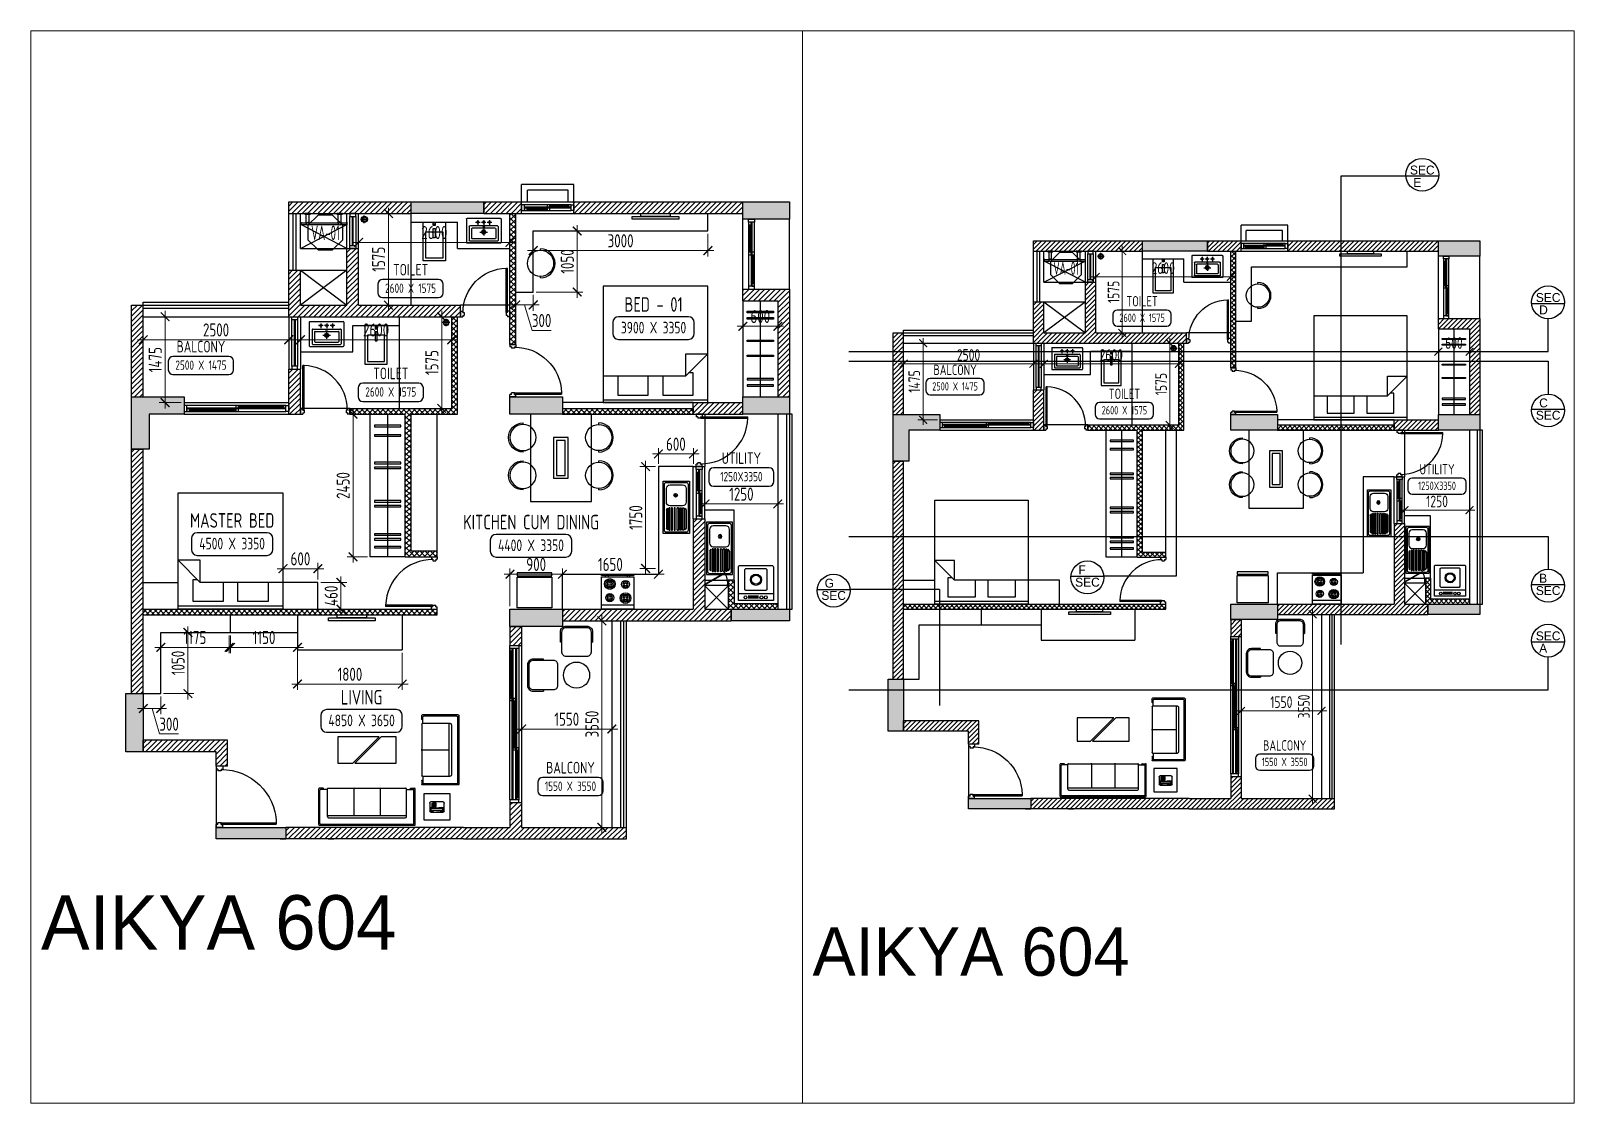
# Paper-space layout 'Layout1' of a CAD drawing. Header units: millimetres. Extents: x 29 to 257, y 20 to 178.
# The model-space entities are those that its viewports show. They can reach past a viewport. Long polylines and large blocks are cut down to what shows.
import ezdxf
from ezdxf.enums import TextEntityAlignment as Align

# ---------------------------------------------------------------- set-up
doc = ezdxf.new("R2010")
doc.units = ezdxf.units.MM
doc.header["$LTSCALE"] = 10
doc.header["$PDMODE"] = 35
doc.header["$PDSIZE"] = 500
doc.linetypes.add('DASHED', pattern=[19.05, 12.7, -6.35])
doc.linetypes.add('HIDDEN', pattern=[9.525, 6.35, -3.175])
for name, color, linetype in [('07--DIM-1', 1, 'Continuous'), ('A--BLOCKWALL-1', 9, 'Continuous'), ('A--BLOCKWALL-2', 2, 'Continuous'), ('A--BLOCKWALL-3', 3, 'Continuous'), ('A--BLOCKWALL-HATCH', 8, 'Continuous'), ('A--CONCRETE-1', 9, 'Continuous'), ('A--CONCRETE-HID', 9, 'HIDDEN'), ('A--DOWN', 34, 'Continuous'), ('A--FIXTURE-0', 8, 'Continuous'), ('A--FURNITURE-0', 253, 'Continuous'), ('A--FURNITURE-1', 9, 'Continuous'), ('A--GLAZING-0', 181, 'Continuous'), ('A--HANDRAIL-1', 9, 'Continuous'), ('A--HATCH-1', 8, 'Continuous'), ('A--SANITARY-0', 253, 'Continuous'), ('A--SHAFT-HIDDEN', 9, 'HIDDEN'), ('A--SPACENUMBER', 2, 'Continuous'), ('A--SPACENUMBER-1', 8, 'Continuous'), ('A--SPACEREF', 3, 'Continuous'), ('A--STELWRK-1', 9, 'Continuous'), ('A--Stucture', 9, 'Continuous'), ('A--TILING-1', 8, 'Continuous'), ('A--WINREF', 7, 'Continuous'), ('A--WINREF-1', 8, 'Continuous'), ('Typical floor Column Centre line$0$X-3rd Floor Column$0$A--COL250', 250, 'Continuous'), ('Typical floor Column Centre line$0$X-3rd Floor Column$0$A--CONCRETE-4', 4, 'Continuous')]:
    doc.layers.add(name, color=color, linetype=linetype)
doc.layers.add('A--STELWRK-2', color=2, linetype='Continuous', lineweight=25)
doc.styles.add('ISO', font='isocp2.shx', dxfattribs={"width": 0.8})
doc.dimstyles.new('A-DIM-100', dxfattribs={"dimscale": 100, "dimtxt": 2.25, "dimasz": 1.5, "dimexe": 1, "dimexo": 0.5, "dimgap": 0, "dimtad": 0, "dimdec": 0, "dimzin": 12, "dimdsep": 46, "dimtxsty": 'ISO', "dimblk": 'ARCHTICK', "dimcen": 1, "dimdle": 1, "dimclrd": 8, "dimclre": 8, "dimclrt": 256, "dimadec": 0, "dimazin": 3, "dimtfac": 1, "dimtdec": 0, "dimtmove": 1, "dimatfit": 2, "dimfxl": 1, "dimtvp": 0.75, "dimtolj": 1, "dimtzin": 12, "dimlwd": 18, "dimlwe": 18, "dimarcsym": 0})
pattern_1 = [(45, (-5094.36, -23097.9), (-44.90128, 44.90128), [])]
pattern_2 = [(45, (-5094.36, -23097.9), (-44.90128, 44.90128), []), (135, (-5094.36, -23097.9), (-44.90128, -44.90128), [])]
pattern_3 = [(45, (18294.394, -21956.845), (-44.90128, 44.90128), [])]
pattern_4 = [(45, (18294.394, -21956.845), (-44.90128, 44.90128), []), (135, (18294.394, -21956.845), (-44.90128, -44.90128), [])]

psp = doc.layouts.get("Layout1")

msp = doc.modelspace()

# ---------------------------------------------------------------- texts
at = {"layer": 'A--SPACEREF'}
for s, height, p in [('SEC', 172.62, (24647.1, -6780.8)), (' E', 172.62, (24647.1, -7018.2)), ('SEC', 172.62, (27071.9, -9237.5)), (' D', 172.62, (27071.9, -9474.9)), (' C', 172.62, (27071.9, -11268.4)), ('SEC', 172.62, (27071.9, -11505.7)), (' F', 172.62, (18197.5, -14485.3)), (' G', 172.62, (13309, -14741)), ('SEC', 172.62, (18197.5, -14722.7)), (' B ', 172.62, (27071.9, -14646.6)), ('SEC', 172.62, (13309, -14978.4)), ('SEC', 172.62, (27071.9, -14884)), ('SEC', 172.62, (27071.9, -15757.6)), (' A ', 172.62, (27071.9, -15995)), ('AIKYA 604', 933.32, (-10250.2, -22047.3)), ('AIKYA 604', 933.32, (13138.6, -22220.4))]:
    msp.add_text(s, height=height, dxfattribs=at).set_placement(p)

# ---------------------------------------------------------------- blocks, each defined once
blk = doc.blocks.new('A$C542B73FF')
at = {"layer": 'A--FURNITURE-0'}
for points in [[(-400, 50), (400, 50), (400, 100), (-400, 100)], [(-250, 0), (250, 0), (250, 50), (-250, 50)]]:
    blk.add_lwpolyline(points, close=True, dxfattribs=at)
blk = doc.blocks.new('A$C7FA855F9')
at = {"layer": 'A--FURNITURE-0', "linetype": 'Continuous'}
for p, q in [((900, 2000), (-900, 2000)), ((-900, 2000), (-900, 0)), ((900, 0), (900, 2000)), ((900, 840), (520, 460)), ((520, 840), (900, 840)), ((520, 460), (520, 840)), ((-900, 460), (520, 460)), ((-645, 460), (-645, 130)), ((-125, 130), (-125, 460)), ((125, 460), (125, 130)), ((645, 510), (570, 510)), ((645, 130), (645, 510)), ((-900, 50), (900, 50)), ((-900, 0), (900, 0)), ((-645, 130), (-125, 130)), ((125, 130), (645, 130))]:
    blk.add_line(p, q, dxfattribs=at)
blk = doc.blocks.new('A$C383732B3')
for p, q in [((275, 250), (275, 275)), ((275, -250), (275, -275))]:
    blk.add_line(p, q)
blk.add_lwpolyline([(275, 275), (100, 275, 0.414214), (0, 175), (0, -175, 0.414214), (100, -275), (275, -275)], format="xyb")
blk.add_lwpolyline([(100, -250), (450, -250, 0.414214), (525, -175), (525, 175, 0.414214), (450, 250), (100, 250, 0.414214), (25, 175), (25, -175, 0.414214)], format="xyb", close=True)
blk = doc.blocks.new('A$C337B3EF4')
for p, q in [((0, 225), (0, 250)), ((0, -250), (0, -225))]:
    blk.add_line(p, q)
blk.add_circle((0, 0), 225)
blk.add_arc((0, 0), 250, 270, 90)
blk = doc.blocks.new('A$C666E5324')
at = {"layer": 'A--FURNITURE-0'}
for points in [[(0, -525), (-1500, -525), (-1500, 525), (0, 525)], [(-400, -125), (-1100, -125), (-1100, 125), (-400, 125)], [(-450, -75), (-1050, -75), (-1050, 75), (-450, 75)]]:
    blk.add_lwpolyline(points, close=True, dxfattribs=at)
at = {"layer": 'A--FURNITURE-0', "xscale": -1, "rotation": 270.000000000004}
for p in [(-1050, 650), (-400, 650)]:
    blk.add_blockref('A$C337B3EF4', p, dxfattribs=at)
at = {"layer": 'A--FURNITURE-0', "rotation": 270.000000000004}
for p in [(-1050, -650), (-400, -650)]:
    blk.add_blockref('A$C337B3EF4', p, dxfattribs=at)
blk = doc.blocks.new('A$C030B2EE2')
at = {"layer": 'A--DOWN'}
for p, q in [((-100, 1150), (-100, 50)), ((-57, 1150), (-57, 50)), ((-43, 1150), (-43, 93)), ((0, 50), (0, 1150))]:
    blk.add_line(p, q, dxfattribs=at)
for points in [[(0, 1150), (-100, 1150), (-100, 1200), (0, 1200)], [(-57, 1150), (-100, 1150), (-100, 1107), (-57, 1107)], [(-57, 634), (-100, 634), (-100, 591), (-57, 591)], [(0, 634), (-43, 634), (-43, 591), (0, 591)], [(0, 50), (-100, 50), (-100, 0), (0, 0)], [(0, 93), (-43, 93), (-43, 50), (0, 50)]]:
    blk.add_lwpolyline(points, close=True, dxfattribs=at)
at = {"layer": 'A--GLAZING-0'}
for p, q in [((-86, 634), (-86, 1107)), ((-72, 634), (-72, 1107)), ((-28, 93), (-28, 591)), ((-14, 93), (-14, 591))]:
    blk.add_line(p, q, dxfattribs=at)
blk = doc.blocks.new('A$C35654C4B')
at = {"layer": 'A--BLOCKWALL-1'}
for p, q in [((-900, 200), (0, 200)), ((-900, 0), (0, 0))]:
    blk.add_line(p, q, dxfattribs=at)
at = {"layer": 'A--DOWN'}
for p, q in [((-50, 150), (-850, 150)), ((-50, 107), (-850, 107)), ((-850, 50), (-50, 50)), ((-50, 93), (-807, 93))]:
    blk.add_line(p, q, dxfattribs=at)
for points in [[(-850, 50), (-850, 150), (-900, 150), (-900, 50)], [(-807, 50), (-807, 93), (-850, 93), (-850, 50)], [(-416, 107), (-416, 150), (-459, 150), (-459, 107)], [(-416, 50), (-416, 93), (-459, 93), (-459, 50)], [(-50, 107), (-50, 150), (-93, 150), (-93, 107)], [(-50, 50), (-50, 150), (0, 150), (0, 50)]]:
    blk.add_lwpolyline(points, close=True, dxfattribs=at)
at = {"layer": 'A--GLAZING-0'}
for p, q in [((-807, 78), (-459, 78)), ((-807, 64), (-459, 64)), ((-416, 136), (-93, 136)), ((-416, 122), (-93, 122))]:
    blk.add_line(p, q, dxfattribs=at)
blk = doc.blocks.new('A$C34D21E7E')
at = {"layer": 'A--DOWN'}
for p, q in [((-150, 2450), (-150, -150)), ((-110, 2450), (-110, -150)), ((-95, 2450), (-95, -150)), ((-55, -150), (-55, 2450)), ((-40, -150), (-40, 2450)), ((0, -150), (0, 2450))]:
    blk.add_line(p, q, dxfattribs=at)
for points in [[(-150, 2450), (0, 2450), (0, 2500), (-150, 2500)], [(-40, 2450), (0, 2450), (0, 2410), (-40, 2410)], [(-95, 1590), (-55, 1590), (-55, 1550), (-95, 1550)], [(-40, 1550), (0, 1550), (0, 1590), (-40, 1590)], [(-150, 740), (-110, 740), (-110, 700), (-150, 700)], [(-95, 700), (-55, 700), (-55, 740), (-95, 740)], [(-150, -150), (-110, -150), (-110, -110), (-150, -110)], [(-150, -150), (0, -150), (0, -200), (-150, -200)]]:
    blk.add_lwpolyline(points, close=True, dxfattribs=at)
at = {"layer": 'A--GLAZING-0'}
for p, q in [((-25, 1590), (-25, 2410)), ((-15, 1590), (-15, 2410)), ((-80, 740), (-80, 1550)), ((-70, 740), (-70, 1550)), ((-135, -110), (-135, 700)), ((-125, -110), (-125, 700))]:
    blk.add_line(p, q, dxfattribs=at)
blk = doc.blocks.new('A$C1CBF2325')
at = {"layer": 'A--DOWN'}
for p, q in [((100, 0), (0, 0)), ((0, 0), (0, -42)), ((100, 0), (100, -42)), ((25, -42), (0, -42)), ((25, -42), (25, -67)), ((75, -67), (25, -67)), ((75, -42), (75, -67)), ((75, -42), (100, -42)), ((79, -46), (79, -67)), ((79, -46), (886, -46)), ((79, -67), (886, -67)), ((886, -67), (886, -46)), ((25, -858), (0, -858)), ((0, -900), (0, -858)), ((100, -900), (0, -900)), ((75, -833), (25, -833)), ((25, -858), (25, -833)), ((75, -858), (75, -833)), ((75, -858), (100, -858)), ((100, -900), (100, -858))]:
    blk.add_line(p, q, dxfattribs=at)
at = {"layer": 'A--DOWN', "color": 8, "linetype": 'DASHED', "ltscale": 0.005}
blk.add_arc((79, -46), 807, 269.7319, 358.5291, dxfattribs=at)
blk = doc.blocks.new('A$C68464E93')
at = {"layer": 'A--BLOCKWALL-1'}
for p, q in [((600, 200), (0, 200)), ((600, 0), (0, 0))]:
    blk.add_line(p, q, dxfattribs=at)
at = {"layer": 'A--DOWN'}
for p, q in [((50, 150), (550, 150)), ((550, 50), (50, 50))]:
    blk.add_line(p, q, dxfattribs=at)
for points in [[(50, 50), (50, 150), (0, 150), (0, 50), (50, 50)], [(550, 50), (550, 150), (600, 150), (600, 50), (550, 50)]]:
    blk.add_lwpolyline(points, dxfattribs=at)
at = {"layer": 'A--GLAZING-0'}
for p, q in [((550, 107), (50, 107)), ((550, 93), (50, 93))]:
    blk.add_line(p, q, dxfattribs=at)
blk = doc.blocks.new('A$C76363F86-flat-10')
at = {"layer": 'A--SANITARY-0'}
for points in [[(0, -0.193), (0, 0.193), (-0.663, 0.193), (-0.663, -0.193)], [(-0.167, -0.146), (-0.167, 0.146), (-0.616, 0.146), (-0.616, -0.146)], [(-0.108, -0.017), (-0.108, 0.017), (-0.266, 0.017), (-0.266, -0.017)], [(0, -0.017), (0, 0.017), (-0.057, 0.017), (-0.057, -0.017)], [(-0.027, -0.009), (-0.027, 0.008), (-0.05, 0.008), (-0.05, -0.009)]]:
    blk.add_lwpolyline(points, close=True, dxfattribs=at)
blk = doc.blocks.new('A$C302618AE')
at = {"layer": 'A--SANITARY-0'}
for p, q in [((-287, 0), (287, 0)), ((-297, -10), (-297, -416)), ((-247, -138), (-247, -383)), ((-237, -128), (240, -128)), ((-206, -178), (-206, -343)), ((-196, -168), (199, -168)), ((-60, -67), (-138, -67)), ((-100, -30), (-100, -110)), ((65, -236), (-65, -236)), ((40, -67), (-38, -67)), ((0, -183), (0, -295)), ((1, -30), (1, -110)), ((141, -67), (63, -67)), ((101, -30), (101, -110)), ((209, -178), (209, -343)), ((250, -138), (250, -383)), ((297, -10), (297, -416)), ((-287, -426), (287, -426)), ((-237, -393), (240, -393)), ((-196, -353), (199, -353))]:
    blk.add_line(p, q, dxfattribs=at)
for centre, radius in [((-100, -67), 17.8), ((1, -235), 36.3), ((1, -235), 25), ((1, -67), 17.8), ((101, -67), 17.8)]:
    blk.add_circle(centre, radius, dxfattribs=at)
for centre, start, end in [((-287, -10), 90, 180), ((-237, -138), 90, 180), ((-196, -178), 90, 180), ((199, -178), 0, 90), ((240, -138), 0, 90), ((287, -10), 0, 90), ((-287, -416), 180, 270), ((-237, -383), 180, 270), ((-196, -343), 180, 270), ((199, -343), 270, 0), ((240, -383), 270, 0), ((287, -416), 270, 0)]:
    blk.add_arc(centre, 10, start, end, dxfattribs=at)
blk.add_ellipse((0, -141), major_axis=(17.6, 0), ratio=0.318204, dxfattribs=at)
blk = doc.blocks.new('A$C704305AF')
at = {"layer": 'A--SANITARY-0'}
for p, q in [((0, 0.064), (0, -0.064)), ((0.064, 0), (-0.064, 0))]:
    blk.add_line(p, q, dxfattribs=at)
for major_axis, start_param, end_param in [((0, 0.0508), 3.141593, 9.424778), ((0, 0.0381), 6.283185307145827, 12.56637061432541)]:
    blk.add_ellipse((0, 0), major_axis=major_axis, ratio=1, start_param=start_param, end_param=end_param, dxfattribs=at)
blk = doc.blocks.new('A$C47D60FF3')
at = {"layer": 'A--FIXTURE-0'}
blk.add_lwpolyline([(-0.075, 0.6), (-0.075, 0), (-0.6, 0), (-0.6, 0.6)], close=True, dxfattribs=at)
blk.add_lwpolyline([(-0.05, 0.6), (-0.05, 0), (0, 0), (0, 0.6), (-0.05, 0.6)], dxfattribs=at)
blk = doc.blocks.new('A$C613641B0')
at = {"layer": 'A--BLOCKWALL-1'}
for p, q in [((0, 0), (-1800, 0)), ((0, -200), (-1800, -200))]:
    blk.add_line(p, q, dxfattribs=at)
at = {"layer": 'A--DOWN'}
for p, q in [((-50, -50), (-1750, -50)), ((-1750, -93), (-93, -93)), ((-1750, -107), (-50, -107)), ((-1750, -150), (-50, -150))]:
    blk.add_line(p, q, dxfattribs=at)
for points in [[(-1750, -50), (-1750, -150), (-1800, -150), (-1800, -50)], [(-1750, -107), (-1750, -150), (-1707, -150), (-1707, -107)], [(-934, -50), (-934, -93), (-891, -93), (-891, -50)], [(-934, -107), (-934, -150), (-891, -150), (-891, -107)], [(-93, -50), (-93, -93), (-50, -93), (-50, -50)], [(-50, -50), (-50, -150), (0, -150), (0, -50)]]:
    blk.add_lwpolyline(points, close=True, dxfattribs=at)
at = {"layer": 'A--GLAZING-0'}
for p, q in [((-934, -122), (-1707, -122)), ((-934, -136), (-1707, -136)), ((-93, -64), (-891, -64)), ((-93, -78), (-891, -78))]:
    blk.add_line(p, q, dxfattribs=at)
blk = doc.blocks.new('SPACE')
at = {"layer": 'A--SPACENUMBER-1'}
blk.add_lwpolyline([(-600, 0), (600, 0, 0.414213562), (700, 100), (700, 288.5, 0.414213562), (600, 388.5), (-600, 388.5, 0.414213562), (-700, 288.5), (-700, 100, 0.414213562), (-600, 0, -0.052514465)], format="xyb", dxfattribs=at)
at = {"layer": 'A--SPACENUMBER', "style": 'ISO', "width": 0.8, "flags": 4}
blk.add_attdef('01', text='', height=250, dxfattribs=at).set_placement((0.455, 202.41), align=Align.MIDDLE)
at = {"layer": 'A--SPACEREF', "style": 'ISO', "width": 0.8, "flags": 4}
blk.add_attdef('S', text='', height=300, dxfattribs=at).set_placement((1.35, 474.975), align=Align.CENTER)
blk = doc.blocks.new('AL-OP')
at = {"layer": 'A--WINREF-1'}
blk.add_lwpolyline([(-124, 300), (-300, 124), (-300, -124), (-124, -300), (124, -300), (300, -124), (300, 124), (124, 300)], close=True, dxfattribs=at)
at = {"layer": 'A--WINREF', "style": 'ISO', "width": 0.6}
blk.add_attdef('AL-OP', text='', height=250, dxfattribs=at).set_placement((3, -5), align=Align.MIDDLE)
blk = doc.blocks.new('A$C2D7D56F7')
at = {"layer": 'A--FIXTURE-0'}
for p, q in [((-0.3, -0.113), (0.3, -0.113)), ((-0.044, -0.037), (0.131, -0.037)), ((-0.044, -0.056), (0.131, -0.056)), ((-0.044, -0.074), (0.131, -0.074))]:
    blk.add_line(p, q, dxfattribs=at)
blk.add_lwpolyline([(0.3, -0.575, -0.414214), (0.275, -0.6), (-0.275, -0.6, -0.414214), (-0.3, -0.575), (-0.3, 0), (0.3, 0)], format="xyb", close=True, dxfattribs=at)
blk.add_lwpolyline([(-0.173, -0.168), (0.173, -0.168), (0.189, -0.184), (0.189, -0.531), (0.173, -0.546), (-0.173, -0.546), (-0.189, -0.531), (-0.189, -0.184)], close=True, dxfattribs=at)
for centre, radius in [((-0.169, -0.052), 0.025), ((-0.095, -0.052), 0.025), ((-0.001, -0.355), 0.0964), ((0.178, -0.052), 0.025), ((-0.001, -0.355), 0.0776)]:
    blk.add_circle(centre, radius, dxfattribs=at)
blk = doc.blocks.new('A$C321E12B3')
at = {"layer": 'A--SANITARY-0', "ltscale": 5}
for p, q in [((-0.9, 0.45), (0, 0.45)), ((-0.9, 0), (-0.9, 0.45)), ((-0.879, 0.055), (-0.879, 0.395)), ((-0.845, 0.429), (-0.055, 0.429)), ((-0.837, 0.118), (-0.837, 0.332)), ((-0.774, 0.395), (-0.54, 0.395)), ((-0.477, 0.332), (-0.477, 0.118)), ((-0.443, 0.335), (-0.443, 0.348)), ((-0.443, 0.293), (-0.443, 0.306)), ((-0.439, 0.352), (-0.059, 0.352)), ((-0.059, 0.331), (-0.439, 0.331)), ((-0.439, 0.31), (-0.059, 0.31)), ((-0.059, 0.289), (-0.439, 0.289)), ((-0.063, 0.373), (-0.435, 0.373)), ((-0.404, 0.394), (-0.094, 0.394)), ((-0.055, 0.348), (-0.055, 0.335)), ((-0.055, 0.306), (-0.055, 0.293)), ((-0.021, 0.395), (-0.021, 0.055)), ((0, 0.45), (0, 0)), ((0, 0), (-0.9, 0)), ((-0.055, 0.021), (-0.845, 0.021)), ((-0.54, 0.055), (-0.774, 0.055)), ((-0.443, 0.246), (-0.443, 0.259)), ((-0.443, 0.204), (-0.443, 0.191)), ((-0.443, 0.157), (-0.443, 0.144)), ((-0.443, 0.115), (-0.443, 0.102)), ((-0.439, 0.263), (-0.059, 0.263)), ((-0.059, 0.242), (-0.439, 0.242)), ((-0.059, 0.208), (-0.439, 0.208)), ((-0.439, 0.187), (-0.059, 0.187)), ((-0.059, 0.161), (-0.439, 0.161)), ((-0.439, 0.14), (-0.059, 0.14)), ((-0.059, 0.119), (-0.439, 0.119)), ((-0.439, 0.098), (-0.059, 0.098)), ((-0.063, 0.077), (-0.435, 0.077)), ((-0.404, 0.056), (-0.094, 0.056)), ((-0.055, 0.259), (-0.055, 0.246)), ((-0.055, 0.191), (-0.055, 0.204)), ((-0.055, 0.144), (-0.055, 0.157)), ((-0.055, 0.102), (-0.055, 0.115))]:
    blk.add_line(p, q, dxfattribs=at)
at = {"layer": 'A--SANITARY-0'}
blk.add_line((-0.9, 0.45), (0, 0.45), dxfattribs=at)
at = {"layer": 'A--SANITARY-0', "ltscale": 5, "extrusion": (0, 0, -1)}
for centre, major_axis, start_param, end_param in [((-0.845, 0.395), (-0.0238, 0.0238), 5.497787, 7.068583), ((-0.774, 0.332), (0.0446, 0.0446), 3.926991, 5.497787), ((-0.54, 0.332), (0.0446, 0.0446), -0.785398, 0.785398), ((-0.439, 0.348), (0.00297, 0.00297), 3.926991, 5.497787), ((-0.439, 0.335), (-0.00297, 0.00297), 3.926991, 5.497787), ((-0.439, 0.306), (-0.00297, 0.00297), 5.497787, 7.068583), ((-0.439, 0.293), (-0.00297, 0.00297), 3.926991, 5.497787), ((-0.393, 0.345), (-0.0357, 0.0357), 6.090163, 6.844508), ((-0.105, 0.345), (-0.0357, 0.0357), 1.009473, 1.763819), ((-0.059, 0.348), (0.00297, 0.00297), -0.785398, 0.785398), ((-0.059, 0.335), (-0.00297, 0.00297), 2.356194, 3.926991), ((-0.059, 0.306), (0.00297, 0.00297), -0.785398, 0.785398), ((-0.059, 0.293), (-0.00297, 0.00297), 2.356194, 3.926991), ((-0.055, 0.395), (-0.0238, 0.0238), 0.785398, 2.356194), ((-0.845, 0.055), (0.0238, 0.0238), 2.356194, 3.926991), ((-0.774, 0.118), (-0.0446, 0.0446), 3.926991, 5.497787), ((-0.657, 0.214), (0.0223, 0.0223), 0.785398, 7.068583), ((-0.657, 0.214), (0.0112, 0.0112), 0.785398, 7.068583), ((-0.657, 0.214), (0.00743, 0.00743), 0.785398, 7.068583), ((-0.54, 0.118), (-0.0446, 0.0446), 2.356194, 3.926991), ((-0.439, 0.204), (0.00297, 0.00297), 3.926991, 5.497787), ((-0.439, 0.191), (-0.00297, 0.00297), 3.926991, 5.497787), ((-0.439, 0.157), (0.00297, 0.00297), 3.926991, 5.497787), ((-0.439, 0.144), (0.00297, 0.00297), 2.356194, 3.926991), ((-0.439, 0.115), (0.00297, 0.00297), 3.926991, 5.497787), ((-0.439, 0.102), (0.00297, 0.00297), 2.356194, 3.926991), ((-0.393, 0.105), (-0.0357, 0.0357), 4.151066, 4.905412), ((-0.105, 0.105), (-0.0357, 0.0357), 2.94857, 3.702916), ((-0.059, 0.204), (0.00297, 0.00297), -0.785398, 0.785398), ((-0.059, 0.191), (-0.00297, 0.00297), 2.356194, 3.926991), ((-0.059, 0.157), (0.00297, 0.00297), -0.785398, 0.785398), ((-0.059, 0.144), (-0.00297, 0.00297), 2.356194, 3.926991), ((-0.059, 0.115), (0.00297, 0.00297), -0.785398, 0.785398), ((-0.059, 0.102), (-0.00297, 0.00297), 2.356194, 3.926991), ((-0.055, 0.055), (-0.0238, 0.0238), 2.356194, 3.926991)]:
    blk.add_ellipse(centre, major_axis=major_axis, ratio=1, start_param=start_param, end_param=end_param, dxfattribs=at)
at = {"layer": 'A--SANITARY-0', "ltscale": 5}
for centre, major_axis, start_param, end_param in [((-0.439, 0.259), (-0.00297, -0.00297), 3.926991, 5.497787), ((-0.439, 0.246), (0.00297, -0.00297), 3.926991, 5.497787), ((-0.059, 0.259), (-0.00297, -0.00297), 2.356194, 3.926991), ((-0.059, 0.246), (0.00297, -0.00297), -0.785398, 0.785398)]:
    blk.add_ellipse(centre, major_axis=major_axis, ratio=1, start_param=start_param, end_param=end_param, dxfattribs=at)
blk = doc.blocks.new('A$C3A434446')
at = {"layer": 'A--STELWRK-1', "color": 1}
for p, q in [((110, 939), (110, 1089)), ((160, 939), (160, 1089)), ((660, 939), (660, 1089)), ((710, 939), (710, 1089)), ((15, 939), (115, 939)), ((15, 909), (115, 909)), ((155, 939), (665, 939)), ((155, 909), (665, 909)), ((705, 939), (805, 939)), ((705, 909), (805, 909))]:
    blk.add_line(p, q, dxfattribs=at)
at = {"layer": 'A--STELWRK-1'}
for points in [[(85, 1099), (85, 1089), (185, 1089), (185, 1099)], [(635, 1099), (635, 1089), (735, 1089), (735, 1099)], [(15, 899), (10, 899), (10, 949), (15, 949)], [(805, 899), (810, 899), (810, 949), (805, 949)]]:
    blk.add_lwpolyline(points, close=True, dxfattribs=at)
at = {"layer": 'A--STELWRK-2'}
for centre, radius in [((135, 924), 25), ((135, 924), 22), ((685, 924), 25), ((685, 924), 22)]:
    blk.add_circle(centre, radius, dxfattribs=at)
blk = doc.blocks.new('A$C6931329F')
at = {"layer": 'A--BLOCKWALL-1'}
for p, q in [((0, 900), (0, 0)), ((200, 900), (200, 0))]:
    blk.add_line(p, q, dxfattribs=at)
at = {"layer": 'A--DOWN'}
for p, q in [((50, 50), (50, 850)), ((150, 850), (150, 50))]:
    blk.add_line(p, q, dxfattribs=at)
for points in [[(150, 850), (50, 850), (50, 900), (150, 900), (150, 850)], [(150, 50), (50, 50), (50, 0), (150, 0), (150, 50)]]:
    blk.add_lwpolyline(points, dxfattribs=at)
at = {"layer": 'A--GLAZING-0'}
for p, q in [((93, 850), (93, 50)), ((107, 850), (107, 50))]:
    blk.add_line(p, q, dxfattribs=at)
blk = doc.blocks.new('A$C4DFF75E1')
at = {"layer": 'A--DOWN'}
for p, q in [((9, 25), (0, 25)), ((0, 25), (0, 0)), ((0, 0), (12, 0)), ((9, 15, 0), (9, 25, 0)), ((12, 15, 0), (9, 15, 0)), ((12, 15, 0), (12, 0, 0)), ((12, 15, 0), (12, 0, 0)), ((12, 0), (12, 15)), ((438, 15, 0), (438, 0, 0)), ((438, 15, 0), (438, 0, 0)), ((438, 15, 0), (441, 15, 0)), ((438, 0), (438, 15)), ((450, 0), (438, 0)), ((441, 15, 0), (441, 25, 0)), ((441, 25), (450, 25)), ((450, 25), (450, 0))]:
    blk.add_line(p, q, dxfattribs=at)
blk.add_lwpolyline([(14, 18), (388, 234), (385, 240), (11, 24)], close=True, dxfattribs=at)
blk.add_circle((10, 24, 0), 0.781, dxfattribs=at)
at = {"layer": 'A--DOWN', "color": 8, "linetype": 'DASHED', "ltscale": 0.003}
blk.add_arc((-37, 15, 0), 478, 0, 27.2936, dxfattribs=at)
blk = doc.blocks.new('_ArchTick')
at = {"color": 0, "const_width": 0.15}
blk.add_lwpolyline([(-0.5, -0.5), (0.5, 0.5)], dxfattribs=at)
blk = doc.blocks.new('*D320')
at = {"layer": '07--DIM-1', "color": 8, "lineweight": 18}
for p, q in [((1806, -10948), (1806, -11437)), ((2406, -10948), (2406, -11437)), ((1706, -11337), (2506, -11337))]:
    blk.add_line(p, q, dxfattribs=at)
at = {"layer": 'Defpoints', "color": 0}
for p in [(1806, -10898), (2406, -10898), (2406, -11337)]:
    blk.add_point(p, dxfattribs=at)
at = {"layer": '07--DIM-1', "color": 8, "lineweight": 18, "xscale": 150, "yscale": 150, "zscale": 150, "rotation": 180}
blk.add_blockref('_ArchTick', (1806, -11337), dxfattribs=at)
at = {"layer": '07--DIM-1', "color": 8, "lineweight": 18, "xscale": 150, "yscale": 150, "zscale": 150}
blk.add_blockref('_ArchTick', (2406, -11337), dxfattribs=at)
at = {"layer": '07--DIM-1', "insert": (2106, -11168), "char_height": 225, "attachment_point": 5, "style": 'ISO'}
blk.add_mtext('\\A1;600', dxfattribs=at)
blk = doc.blocks.new('*D321')
at = {"layer": '07--DIM-1', "color": 8, "lineweight": 18}
for p, q in [((-4794, -9448), (-4794, -9994)), ((-2194, -9448), (-2194, -9994)), ((-4894, -9894), (-2094, -9894))]:
    blk.add_line(p, q, dxfattribs=at)
at = {"layer": 'Defpoints', "color": 0}
for p in [(-4794, -9398), (-2194, -9398), (-2194, -9894)]:
    blk.add_point(p, dxfattribs=at)
at = {"layer": '07--DIM-1', "color": 8, "lineweight": 18, "xscale": 150, "yscale": 150, "zscale": 150, "rotation": 180}
blk.add_blockref('_ArchTick', (-4794, -9894), dxfattribs=at)
at = {"layer": '07--DIM-1', "color": 8, "lineweight": 18, "xscale": 150, "yscale": 150, "zscale": 150}
blk.add_blockref('_ArchTick', (-2194, -9894), dxfattribs=at)
at = {"layer": '07--DIM-1', "insert": (-3494, -9725), "char_height": 225, "attachment_point": 5, "style": 'ISO'}
blk.add_mtext('\\A1;2600', dxfattribs=at)
blk = doc.blocks.new('*D322')
at = {"layer": '07--DIM-1', "color": 8, "lineweight": 18}
for p, q in [((-4744, -9398), (-4182, -9398)), ((-4282, -11073), (-4282, -9298)), ((-4744, -10973), (-4182, -10973))]:
    blk.add_line(p, q, dxfattribs=at)
at = {"layer": 'Defpoints', "color": 0}
for p in [(-4794, -9398), (-4282, -9398), (-4794, -10973)]:
    blk.add_point(p, dxfattribs=at)
at = {"layer": '07--DIM-1', "color": 8, "lineweight": 18, "xscale": 150, "yscale": 150, "zscale": 150}
for p, rotation in [((-4282, -9398), 90), ((-4282, -10973), 270)]:
    blk.add_blockref('_ArchTick', p, dxfattribs=dict(at, rotation=rotation))
at = {"layer": '07--DIM-1', "insert": (-4451, -10185), "char_height": 225, "attachment_point": 5, "rotation": 90, "style": 'ISO'}
blk.add_mtext('\\A1;1575', dxfattribs=at)
blk = doc.blocks.new('*D323')
at = {"layer": '07--DIM-1', "color": 8, "lineweight": 18}
for p, q in [((-2094, -18258), (-344, -18258)), ((-1994, -18533), (-1994, -18158)), ((-444, -18533), (-444, -18158))]:
    blk.add_line(p, q, dxfattribs=at)
at = {"layer": 'Defpoints', "color": 0}
for p in [(-444, -18258), (-1994, -18583), (-444, -18583)]:
    blk.add_point(p, dxfattribs=at)
at = {"layer": '07--DIM-1', "color": 8, "lineweight": 18, "xscale": 150, "yscale": 150, "zscale": 150, "rotation": 180}
blk.add_blockref('_ArchTick', (-1994, -18258), dxfattribs=at)
at = {"layer": '07--DIM-1', "color": 8, "lineweight": 18, "xscale": 150, "yscale": 150, "zscale": 150}
blk.add_blockref('_ArchTick', (-444, -18258), dxfattribs=at)
at = {"layer": '07--DIM-1', "insert": (-1219, -18089), "char_height": 225, "attachment_point": 5, "style": 'ISO'}
blk.add_mtext('\\A1;1550', dxfattribs=at)
blk = doc.blocks.new('*D324')
at = {"layer": '07--DIM-1', "color": 8, "lineweight": 18}
for p, q in [((-494, -16398), (-716, -16398)), ((-616, -16298), (-616, -20048)), ((-494, -19948), (-716, -19948))]:
    blk.add_line(p, q, dxfattribs=at)
at = {"layer": 'Defpoints', "color": 0}
for p in [(-444, -16398), (-616, -19948), (-444, -19948)]:
    blk.add_point(p, dxfattribs=at)
at = {"layer": '07--DIM-1', "color": 8, "lineweight": 18, "xscale": 150, "yscale": 150, "zscale": 150}
for p, rotation in [((-616, -16398), 90), ((-616, -19948), 270)]:
    blk.add_blockref('_ArchTick', p, dxfattribs=dict(at, rotation=rotation))
at = {"layer": '07--DIM-1', "insert": (-785, -18173), "char_height": 225, "attachment_point": 5, "rotation": 90, "style": 'ISO'}
blk.add_mtext('\\A1;3550', dxfattribs=at)
blk = doc.blocks.new('*D325')
at = {"layer": '07--DIM-1', "color": 8, "lineweight": 18}
for p, q in [((-8494, -11289), (-8494, -11668)), ((-5994, -11289), (-5994, -11668)), ((-8594, -11568), (-5894, -11568))]:
    blk.add_line(p, q, dxfattribs=at)
at = {"layer": 'Defpoints', "color": 0}
for p in [(-8494, -11239), (-5994, -11239), (-5994, -11568)]:
    blk.add_point(p, dxfattribs=at)
at = {"layer": '07--DIM-1', "color": 8, "lineweight": 18, "xscale": 150, "yscale": 150, "zscale": 150, "rotation": 180}
blk.add_blockref('_ArchTick', (-8494, -11568), dxfattribs=at)
at = {"layer": '07--DIM-1', "color": 8, "lineweight": 18, "xscale": 150, "yscale": 150, "zscale": 150}
blk.add_blockref('_ArchTick', (-5994, -11568), dxfattribs=at)
at = {"layer": '07--DIM-1', "insert": (-7244, -11399), "char_height": 225, "attachment_point": 5, "style": 'ISO'}
blk.add_mtext('\\A1;2500', dxfattribs=at)
blk = doc.blocks.new('*D326')
at = {"layer": '07--DIM-1', "color": 8, "lineweight": 18}
for p, q in [((-5794, -11377), (-5794, -11668)), ((-3194, -11377), (-3194, -11668)), ((-5894, -11568), (-3094, -11568))]:
    blk.add_line(p, q, dxfattribs=at)
at = {"layer": 'Defpoints', "color": 0}
for p in [(-5794, -11327), (-3194, -11327), (-3194, -11568)]:
    blk.add_point(p, dxfattribs=at)
at = {"layer": '07--DIM-1', "color": 8, "lineweight": 18, "xscale": 150, "yscale": 150, "zscale": 150, "rotation": 180}
blk.add_blockref('_ArchTick', (-5794, -11568), dxfattribs=at)
at = {"layer": '07--DIM-1', "color": 8, "lineweight": 18, "xscale": 150, "yscale": 150, "zscale": 150}
blk.add_blockref('_ArchTick', (-3194, -11568), dxfattribs=at)
at = {"layer": '07--DIM-1', "insert": (-4494, -11399), "char_height": 225, "attachment_point": 5, "style": 'ISO'}
blk.add_mtext('\\A1;2600', dxfattribs=at)
blk = doc.blocks.new('*D327')
at = {"layer": '07--DIM-1', "color": 8, "lineweight": 18}
for p, q in [((-3367, -11073), (-3367, -12848)), ((-3244, -11173), (-3467, -11173)), ((-3244, -12748), (-3467, -12748))]:
    blk.add_line(p, q, dxfattribs=at)
at = {"layer": 'Defpoints', "color": 0}
for p in [(-3194, -11173), (-3367, -12748), (-3194, -12748)]:
    blk.add_point(p, dxfattribs=at)
at = {"layer": '07--DIM-1', "color": 8, "lineweight": 18, "xscale": 150, "yscale": 150, "zscale": 150}
for p, rotation in [((-3367, -11173), 90), ((-3367, -12748), 270)]:
    blk.add_blockref('_ArchTick', p, dxfattribs=dict(at, rotation=rotation))
at = {"layer": '07--DIM-1', "insert": (-3536, -11960), "char_height": 225, "attachment_point": 5, "rotation": 90, "style": 'ISO'}
blk.add_mtext('\\A1;1575', dxfattribs=at)
blk = doc.blocks.new('*D328')
at = {"layer": '07--DIM-1', "color": 8, "lineweight": 18}
for p, q in [((1156, -14436), (1156, -14290)), ((2406, -14436), (2406, -14290)), ((1056, -14390), (2506, -14390))]:
    blk.add_line(p, q, dxfattribs=at)
at = {"layer": 'Defpoints', "color": 0}
for p in [(1156, -14486), (2406, -14390), (2406, -14486)]:
    blk.add_point(p, dxfattribs=at)
at = {"layer": '07--DIM-1', "color": 8, "lineweight": 18, "xscale": 150, "yscale": 150, "zscale": 150, "rotation": 180}
blk.add_blockref('_ArchTick', (1156, -14390), dxfattribs=at)
at = {"layer": '07--DIM-1', "color": 8, "lineweight": 18, "xscale": 150, "yscale": 150, "zscale": 150}
blk.add_blockref('_ArchTick', (2406, -14390), dxfattribs=at)
at = {"layer": '07--DIM-1', "insert": (1781, -14221), "char_height": 225, "attachment_point": 5, "style": 'ISO'}
blk.add_mtext('\\A1;1250', dxfattribs=at)
blk = doc.blocks.new('*D329')
at = {"layer": '07--DIM-1', "color": 8, "lineweight": 18}
for p, q in [((-8120, -12748), (-8120, -11073)), ((-7805, -11173), (-8220, -11173)), ((-7844, -12648), (-8220, -12648))]:
    blk.add_line(p, q, dxfattribs=at)
at = {"layer": 'Defpoints', "color": 0}
for p in [(-8120, -11173), (-7755, -11173), (-7794, -12648)]:
    blk.add_point(p, dxfattribs=at)
at = {"layer": '07--DIM-1', "color": 8, "lineweight": 18, "xscale": 150, "yscale": 150, "zscale": 150}
for p, rotation in [((-8120, -11173), 90), ((-8120, -12648), 270)]:
    blk.add_blockref('_ArchTick', p, dxfattribs=dict(at, rotation=rotation))
at = {"layer": '07--DIM-1', "insert": (-8288, -11910), "char_height": 225, "attachment_point": 5, "rotation": 90, "style": 'ISO'}
blk.add_mtext('\\A1;1475', dxfattribs=at)
blk = doc.blocks.new('A$C59C96D1E')
at = {"linetype": 'Continuous'}
for p, q in [((-2.7, 0), (2.7, 0)), ((-3.5, -9.1), (-3.5, -0.8)), ((-2.7, -1), (-2.7, -2.2)), ((-2.7, -8.8), (-2.7, -7.6)), ((2.7, -9.8), (-2.7, -9.8)), ((-2.3, -1.5), (-2.3, -8.4)), ((-0.8, -0.5), (-2.2, -0.5)), ((-0.8, -9.3), (-2.2, -9.3)), ((-1.8, -1), (-1.3, -1)), ((-1.8, -8.9), (-1.3, -8.9)), ((-0.8, -8.4), (-0.8, -1.5)), ((-0.3, -2.2), (-0.3, -1)), ((-0.3, -7.6), (-0.3, -8.8)), ((3.5, -0.8), (3.5, -9.1))]:
    blk.add_line(p, q, dxfattribs=at)
for points in [[(0.4, -5.9), (0.4, -5.4), (0.9, -5.4), (0.9, -5.9)], [(0.4, -6.5), (0.4, -6), (0.9, -6), (0.9, -6.5)], [(0.4, -7.1), (0.4, -6.6), (0.9, -6.6), (0.9, -7.1)], [(0.4, -7.7), (0.4, -7.2), (0.9, -7.2), (0.9, -7.7)], [(0.4, -8.3), (0.9, -8.3), (0.9, -7.8), (0.4, -7.8)], [(1, -5.9), (1, -5.4), (1.5, -5.4), (1.5, -5.9)], [(1, -6.5), (1, -6), (1.5, -6), (1.5, -6.5)], [(1, -7.1), (1, -6.6), (1.5, -6.6), (1.5, -7.1)], [(1, -7.7), (1, -7.2), (1.5, -7.2), (1.5, -7.7)], [(1, -8.3), (1.5, -8.3), (1.5, -7.8), (1, -7.8)], [(1.6, -5.9), (1.6, -5.4), (2.1, -5.4), (2.1, -5.9)], [(1.6, -6.5), (1.6, -6), (2.1, -6), (2.1, -6.5)], [(1.6, -7.1), (1.6, -6.6), (2.1, -6.6), (2.1, -7.1)], [(1.6, -7.7), (1.6, -7.2), (2.1, -7.2), (2.1, -7.7)], [(1.6, -8.3), (2.1, -8.3), (2.1, -7.8), (1.6, -7.8)], [(2.2, -5.9), (2.2, -5.4), (2.7, -5.4), (2.7, -5.9)], [(2.2, -6.5), (2.2, -6), (2.7, -6), (2.7, -6.5)], [(2.2, -7.1), (2.2, -6.6), (2.7, -6.6), (2.7, -7.1)], [(2.2, -7.7), (2.2, -7.2), (2.7, -7.2), (2.7, -7.7)], [(2.2, -8.3), (2.7, -8.3), (2.7, -7.8), (2.2, -7.8)]]:
    blk.add_lwpolyline(points, close=True)
for centre, radius, start, end in [((-2.7, -0.8), 0.75, 90, 180), ((2.7, -0.8), 0.75, 0, 90), ((-2.7, -9.1), 0.75, 180, 270), ((-2.2, -1), 0.5, 90, 180), ((-2.2, -2.2), 0.5, 180, 270), ((-2.2, -7.6), 0.5, 90, 180), ((-2.2, -8.8), 0.5, 180, 270), ((-1.8, -1.5), 0.5, 90, 180), ((-1.8, -8.4), 0.5, 180, 270), ((-1.3, -1.5), 0.5, 0, 90), ((-1.3, -8.4), 0.5, 270, 0), ((-0.8, -1), 0.5, 0, 90), ((-0.8, -2.2), 0.5, 270, 0), ((-0.8, -7.6), 0.5, 0, 90), ((-0.8, -8.8), 0.5, 270, 0), ((2.7, -9.1), 0.75, 270, 0)]:
    blk.add_arc(centre, radius, start, end, dxfattribs=at)
for centre, start, end in [((-30.2, -7.5), 358.28, 10.8919), ((27.2, -7.5), 169.1081, 181.72)]:
    blk.add_arc(centre, 28, start, end)
blk = doc.blocks.new('A$C6B576318')
at = {"layer": 'A--FURNITURE-0'}
for p, q in [((-975, 13), (-975, 736)), ((-888, 749), (-963, 749)), ((-950, 38), (-950, 711)), ((-813, 724), (-938, 724)), ((-875, 724), (-875, 736)), ((-800, 711), (-800, 736)), ((-800, 175), (-800, 711)), ((-788, 749), (-279, 749)), ((-267, 736), (-267, 200)), ((-254, 749), (254, 749)), ((267, 736), (267, 200)), ((279, 749), (788, 749)), ((800, 711), (800, 736)), ((800, 175), (800, 711)), ((813, 724), (938, 724)), ((875, 724), (875, 736)), ((888, 749), (963, 749)), ((950, 38), (950, 711)), ((975, 13), (975, 736)), ((-963, 0), (963, 0)), ((-938, 25), (938, 25)), ((-800, 200), (800, 200)), ((-775, 150), (775, 150))]:
    blk.add_line(p, q, dxfattribs=at)
for centre, radius, start, end in [((-963, 736), 12.5, 90, 180), ((-938, 711), 12.5, 90, 180), ((-888, 736), 12.5, 0, 90), ((-813, 711), 12.5, 0, 90), ((-788, 736), 12.5, 90, 180), ((-279, 736), 12.5, 0, 90), ((-254, 736), 12.5, 90, 180), ((254, 736), 12.5, 0, 90), ((279, 736), 12.5, 90, 180), ((788, 736), 12.5, 0, 90), ((813, 711), 12.5, 90, 180), ((888, 736), 12.5, 90, 180), ((938, 711), 12.5, 0, 90), ((963, 736), 12.5, 0, 90), ((-963, 13), 12.5, 180, 270), ((-938, 38), 12.5, 180, 270), ((-775, 175), 25, 180, 270), ((775, 175), 25, 270, 0), ((938, 38), 12.5, 270, 0), ((963, 13), 12.5, 270, 0)]:
    blk.add_arc(centre, radius, start, end, dxfattribs=at)
blk = doc.blocks.new('A$C64853205')
at = {"layer": 'A--FURNITURE-0'}
for p, q in [((-708, 13), (-708, 736)), ((-621, 749), (-696, 749)), ((-683, 38), (-683, 711)), ((-546, 724), (-671, 724)), ((-608, 724), (-608, 736)), ((-533, 711), (-533, 736)), ((-533, 175), (-533, 711)), ((-521, 749), (-12, 749)), ((0, 736), (0, 200)), ((13, 749), (521, 749)), ((533, 736), (533, 175)), ((546, 724), (671, 724)), ((608, 724), (608, 736)), ((621, 749), (696, 749)), ((683, 38), (683, 711)), ((708, 13), (708, 736)), ((-696, 0), (696, 0)), ((-671, 25), (671, 25)), ((-533, 200), (533, 200)), ((-508, 150), (508, 150))]:
    blk.add_line(p, q, dxfattribs=at)
for centre, radius, start, end in [((-696, 736), 12.5, 90, 180), ((-671, 711), 12.5, 90, 180), ((-621, 736), 12.5, 0, 90), ((-546, 711), 12.5, 0, 90), ((-521, 736), 12.5, 90, 180), ((-12, 736), 12.5, 0, 90), ((13, 736), 12.5, 90, 180), ((521, 736), 12.5, 0, 90), ((546, 711), 12.5, 90, 180), ((621, 736), 12.5, 90, 180), ((671, 711), 12.5, 0, 90), ((696, 736), 12.5, 0, 90), ((-696, 13), 12.5, 180, 270), ((-671, 38), 12.5, 180, 270), ((-508, 175), 25, 180, 270), ((508, 175), 25, 270, 0), ((671, 38), 12.5, 270, 0), ((696, 13), 12.5, 270, 0)]:
    blk.add_arc(centre, radius, start, end, dxfattribs=at)
blk = doc.blocks.new('A$C06896976')
at = {"layer": 'A--FIXTURE-0'}
for p, q in [((0, 0.6), (-0.6, 0.6)), ((-0.6, 0.6), (-0.6, 0)), ((-0.525, 0.6), (-0.525, 0)), ((0, 0), (0, 0.6)), ((0.05, 0.6), (0.025, 0.6)), ((0.025, 0.6), (0.025, 0)), ((0.05, 0), (0.05, 0.6)), ((0, 0.525), (0.025, 0.525)), ((0.025, 0.475), (0, 0.475)), ((-0.6, 0), (0, 0)), ((0.025, 0.125), (0, 0.125)), ((0, 0.075), (0.025, 0.075)), ((0.025, 0), (0.05, 0))]:
    blk.add_line(p, q, dxfattribs=at)
for centre, major_axis, start_param, end_param in [((-0.394, 0.446), (0.0707, 0.0707), 0.785398, 7.068583), ((-0.394, 0.446), (0.053, 0.053), 0.785398, 7.068583), ((-0.394, 0.446), (0.0354, 0.0354), 0.785398, 7.068583), ((-0.394, 0.446), (0.0177, 0.0177), 0.785398, 7.068583), ((-0.139, 0.446), (-0.053, 0.053), -0.785398, 5.497787), ((-0.139, 0.446), (-0.0354, 0.0354), -0.785398, 5.497787), ((-0.139, 0.446), (0.0177, 0.0177), 0.785398, 7.068583), ((-0.386, 0.154), (0.053, -0.053), -0.785398, 5.497787), ((-0.386, 0.154), (0.0354, -0.0354), -0.785398, 5.497787), ((-0.386, 0.154), (-0.0177, -0.0177), 0.785398, 7.068583), ((-0.131, 0.154), (-0.0707, -0.0707), 0.785398, 7.068583), ((-0.131, 0.154), (-0.053, -0.053), 0.785398, 7.068583), ((-0.131, 0.154), (-0.0354, -0.0354), 0.785398, 7.068583), ((-0.131, 0.154), (-0.0177, -0.0177), 0.785398, 7.068583)]:
    blk.add_ellipse(centre, major_axis=major_axis, ratio=1, start_param=start_param, end_param=end_param, dxfattribs=at)
blk = doc.blocks.new('*D330')
at = {"layer": '07--DIM-1', "color": 8, "lineweight": 18}
for p, q in [((25194, -9807), (25194, -10295)), ((25794, -9807), (25794, -10295)), ((25094, -10195), (25894, -10195))]:
    blk.add_line(p, q, dxfattribs=at)
at = {"layer": 'Defpoints', "color": 0}
for p in [(25194, -9757), (25794, -9757), (25794, -10195)]:
    blk.add_point(p, dxfattribs=at)
at = {"layer": '07--DIM-1', "color": 8, "lineweight": 18, "xscale": 150, "yscale": 150, "zscale": 150, "rotation": 180}
blk.add_blockref('_ArchTick', (25194, -10195), dxfattribs=at)
at = {"layer": '07--DIM-1', "color": 8, "lineweight": 18, "xscale": 150, "yscale": 150, "zscale": 150}
blk.add_blockref('_ArchTick', (25794, -10195), dxfattribs=at)
at = {"layer": '07--DIM-1', "insert": (25494, -10027), "char_height": 225, "attachment_point": 5, "style": 'ISO'}
blk.add_mtext('\\A1;600', dxfattribs=at)
blk = doc.blocks.new('*D331')
at = {"layer": '07--DIM-1', "color": 8, "lineweight": 18}
for p, q in [((18594, -8307), (18594, -8853)), ((21194, -8307), (21194, -8853)), ((18494, -8753), (21294, -8753))]:
    blk.add_line(p, q, dxfattribs=at)
at = {"layer": 'Defpoints', "color": 0}
for p in [(18594, -8257), (21194, -8257), (21194, -8753)]:
    blk.add_point(p, dxfattribs=at)
at = {"layer": '07--DIM-1', "color": 8, "lineweight": 18, "xscale": 150, "yscale": 150, "zscale": 150, "rotation": 180}
blk.add_blockref('_ArchTick', (18594, -8753), dxfattribs=at)
at = {"layer": '07--DIM-1', "color": 8, "lineweight": 18, "xscale": 150, "yscale": 150, "zscale": 150}
blk.add_blockref('_ArchTick', (21194, -8753), dxfattribs=at)
at = {"layer": '07--DIM-1', "insert": (19894, -8584), "char_height": 225, "attachment_point": 5, "style": 'ISO'}
blk.add_mtext('\\A1;2600', dxfattribs=at)
blk = doc.blocks.new('*D332')
at = {"layer": '07--DIM-1', "color": 8, "lineweight": 18}
for p, q in [((19106, -9932), (19106, -8157)), ((18644, -8257), (19206, -8257)), ((18644, -9832), (19206, -9832))]:
    blk.add_line(p, q, dxfattribs=at)
at = {"layer": 'Defpoints', "color": 0}
for p in [(18594, -8257), (19106, -8257), (18594, -9832)]:
    blk.add_point(p, dxfattribs=at)
at = {"layer": '07--DIM-1', "color": 8, "lineweight": 18, "xscale": 150, "yscale": 150, "zscale": 150}
for p, rotation in [((19106, -8257), 90), ((19106, -9832), 270)]:
    blk.add_blockref('_ArchTick', p, dxfattribs=dict(at, rotation=rotation))
at = {"layer": '07--DIM-1', "insert": (18938, -9044), "char_height": 225, "attachment_point": 5, "rotation": 90, "style": 'ISO'}
blk.add_mtext('\\A1;1575', dxfattribs=at)
blk = doc.blocks.new('*D333')
at = {"layer": '07--DIM-1', "color": 8, "lineweight": 18}
for p, q in [((21294, -17117), (23044, -17117)), ((21394, -17392), (21394, -17017)), ((22944, -17392), (22944, -17017))]:
    blk.add_line(p, q, dxfattribs=at)
at = {"layer": 'Defpoints', "color": 0}
for p in [(22944, -17117), (21394, -17442), (22944, -17442)]:
    blk.add_point(p, dxfattribs=at)
at = {"layer": '07--DIM-1', "color": 8, "lineweight": 18, "xscale": 150, "yscale": 150, "zscale": 150, "rotation": 180}
blk.add_blockref('_ArchTick', (21394, -17117), dxfattribs=at)
at = {"layer": '07--DIM-1', "color": 8, "lineweight": 18, "xscale": 150, "yscale": 150, "zscale": 150}
blk.add_blockref('_ArchTick', (22944, -17117), dxfattribs=at)
at = {"layer": '07--DIM-1', "insert": (22169, -16948), "char_height": 225, "attachment_point": 5, "style": 'ISO'}
blk.add_mtext('\\A1;1550', dxfattribs=at)
blk = doc.blocks.new('*D334')
at = {"layer": '07--DIM-1', "color": 8, "lineweight": 18}
for p, q in [((22894, -15257), (22672, -15257)), ((22772, -15157), (22772, -18907)), ((22894, -18807), (22672, -18807))]:
    blk.add_line(p, q, dxfattribs=at)
at = {"layer": 'Defpoints', "color": 0}
for p in [(22944, -15257), (22772, -18807), (22944, -18807)]:
    blk.add_point(p, dxfattribs=at)
at = {"layer": '07--DIM-1', "color": 8, "lineweight": 18, "xscale": 150, "yscale": 150, "zscale": 150}
for p, rotation in [((22772, -15257), 90), ((22772, -18807), 270)]:
    blk.add_blockref('_ArchTick', p, dxfattribs=dict(at, rotation=rotation))
at = {"layer": '07--DIM-1', "insert": (22604, -17032), "char_height": 225, "attachment_point": 5, "rotation": 90, "style": 'ISO'}
blk.add_mtext('\\A1;3550', dxfattribs=at)
blk = doc.blocks.new('*D335')
at = {"layer": '07--DIM-1', "color": 8, "lineweight": 18}
for p, q in [((14894, -10148), (14894, -10527)), ((17394, -10148), (17394, -10527)), ((14794, -10427), (17494, -10427))]:
    blk.add_line(p, q, dxfattribs=at)
at = {"layer": 'Defpoints', "color": 0}
for p in [(14894, -10098), (17394, -10098), (17394, -10427)]:
    blk.add_point(p, dxfattribs=at)
at = {"layer": '07--DIM-1', "color": 8, "lineweight": 18, "xscale": 150, "yscale": 150, "zscale": 150, "rotation": 180}
blk.add_blockref('_ArchTick', (14894, -10427), dxfattribs=at)
at = {"layer": '07--DIM-1', "color": 8, "lineweight": 18, "xscale": 150, "yscale": 150, "zscale": 150}
blk.add_blockref('_ArchTick', (17394, -10427), dxfattribs=at)
at = {"layer": '07--DIM-1', "insert": (16144, -10258), "char_height": 225, "attachment_point": 5, "style": 'ISO'}
blk.add_mtext('\\A1;2500', dxfattribs=at)
blk = doc.blocks.new('*D336')
at = {"layer": '07--DIM-1', "color": 8, "lineweight": 18}
for p, q in [((17594, -10236), (17594, -10527)), ((20194, -10236), (20194, -10527)), ((17494, -10427), (20294, -10427))]:
    blk.add_line(p, q, dxfattribs=at)
at = {"layer": 'Defpoints', "color": 0}
for p in [(17594, -10186), (20194, -10186), (20194, -10427)]:
    blk.add_point(p, dxfattribs=at)
at = {"layer": '07--DIM-1', "color": 8, "lineweight": 18, "xscale": 150, "yscale": 150, "zscale": 150, "rotation": 180}
blk.add_blockref('_ArchTick', (17594, -10427), dxfattribs=at)
at = {"layer": '07--DIM-1', "color": 8, "lineweight": 18, "xscale": 150, "yscale": 150, "zscale": 150}
blk.add_blockref('_ArchTick', (20194, -10427), dxfattribs=at)
at = {"layer": '07--DIM-1', "insert": (18894, -10258), "char_height": 225, "attachment_point": 5, "style": 'ISO'}
blk.add_mtext('\\A1;2600', dxfattribs=at)
blk = doc.blocks.new('*D337')
at = {"layer": '07--DIM-1', "color": 8, "lineweight": 18}
for p, q in [((20144, -10032), (19921, -10032)), ((20021, -9932), (20021, -11707)), ((20144, -11607), (19921, -11607))]:
    blk.add_line(p, q, dxfattribs=at)
at = {"layer": 'Defpoints', "color": 0}
for p in [(20194, -10032), (20021, -11607), (20194, -11607)]:
    blk.add_point(p, dxfattribs=at)
at = {"layer": '07--DIM-1', "color": 8, "lineweight": 18, "xscale": 150, "yscale": 150, "zscale": 150}
for p, rotation in [((20021, -10032), 90), ((20021, -11607), 270)]:
    blk.add_blockref('_ArchTick', p, dxfattribs=dict(at, rotation=rotation))
at = {"layer": '07--DIM-1', "insert": (19853, -10819), "char_height": 225, "attachment_point": 5, "rotation": 90, "style": 'ISO'}
blk.add_mtext('\\A1;1575', dxfattribs=at)
blk = doc.blocks.new('*D338')
at = {"layer": '07--DIM-1', "color": 8, "lineweight": 18}
for p, q in [((24444, -13249), (25894, -13249)), ((24544, -13295), (24544, -13149)), ((25794, -13295), (25794, -13149))]:
    blk.add_line(p, q, dxfattribs=at)
at = {"layer": 'Defpoints', "color": 0}
for p in [(25794, -13249), (24544, -13345), (25794, -13345)]:
    blk.add_point(p, dxfattribs=at)
at = {"layer": '07--DIM-1', "color": 8, "lineweight": 18, "xscale": 150, "yscale": 150, "zscale": 150, "rotation": 180}
blk.add_blockref('_ArchTick', (24544, -13249), dxfattribs=at)
at = {"layer": '07--DIM-1', "color": 8, "lineweight": 18, "xscale": 150, "yscale": 150, "zscale": 150}
blk.add_blockref('_ArchTick', (25794, -13249), dxfattribs=at)
at = {"layer": '07--DIM-1', "insert": (25169, -13080), "char_height": 225, "attachment_point": 5, "style": 'ISO'}
blk.add_mtext('\\A1;1250', dxfattribs=at)
blk = doc.blocks.new('*D339')
at = {"layer": '07--DIM-1', "color": 8, "lineweight": 18}
for p, q in [((15584, -10032), (15169, -10032)), ((15269, -11607), (15269, -9932)), ((15544, -11507), (15169, -11507))]:
    blk.add_line(p, q, dxfattribs=at)
at = {"layer": 'Defpoints', "color": 0}
for p in [(15269, -10032), (15634, -10032), (15594, -11507)]:
    blk.add_point(p, dxfattribs=at)
at = {"layer": '07--DIM-1', "color": 8, "lineweight": 18, "xscale": 150, "yscale": 150, "zscale": 150}
for p, rotation in [((15269, -10032), 90), ((15269, -11507), 270)]:
    blk.add_blockref('_ArchTick', p, dxfattribs=dict(at, rotation=rotation))
at = {"layer": '07--DIM-1', "insert": (15100, -10769), "char_height": 225, "attachment_point": 5, "rotation": 90, "style": 'ISO'}
blk.add_mtext('\\A1;1475', dxfattribs=at)
blk = doc.blocks.new('*D523')
at = {"color": 8, "lineweight": 18}
for p, q in [((-1744, -9698), (-940, -9698)), ((-1040, -10848), (-1040, -9598)), ((-1744, -10748), (-940, -10748))]:
    blk.add_line(p, q, dxfattribs=at)
at = {"layer": 'Defpoints', "color": 0}
for p in [(-1794, -9698), (-1040, -9698), (-1794, -10748)]:
    blk.add_point(p, dxfattribs=at)
at = {"color": 8, "lineweight": 18, "xscale": 150, "yscale": 150, "zscale": 150}
for p, rotation in [((-1040, -9698), 90), ((-1040, -10748), 270)]:
    blk.add_blockref('_ArchTick', p, dxfattribs=dict(at, rotation=rotation))
at = {"insert": (-1209, -10223), "char_height": 225, "attachment_point": 5, "rotation": 90, "style": 'ISO'}
blk.add_mtext('\\A1;1050', dxfattribs=at)
blk = doc.blocks.new('*D524')
at = {"color": 8, "lineweight": 18}
for p, q in [((-1794, -9748), (-1794, -10135)), ((1206, -9748), (1206, -10135)), ((-1894, -10035), (1306, -10035))]:
    blk.add_line(p, q, dxfattribs=at)
at = {"layer": 'Defpoints', "color": 0}
for p in [(-1794, -9698), (1206, -9698), (1206, -10035)]:
    blk.add_point(p, dxfattribs=at)
at = {"color": 8, "lineweight": 18, "xscale": 150, "yscale": 150, "zscale": 150, "rotation": 180}
blk.add_blockref('_ArchTick', (-1794, -10035), dxfattribs=at)
at = {"color": 8, "lineweight": 18, "xscale": 150, "yscale": 150, "zscale": 150}
blk.add_blockref('_ArchTick', (1206, -10035), dxfattribs=at)
at = {"insert": (-294, -9867), "char_height": 225, "attachment_point": 5, "style": 'ISO'}
blk.add_mtext('\\A1;3000', dxfattribs=at)
blk = doc.blocks.new('*D525')
at = {"color": 8, "lineweight": 18}
for p, q in [((-2094, -10798), (-2094, -11069)), ((-1794, -10798), (-1794, -11069)), ((-2194, -10969), (-1694, -10969)), ((-1944, -10969), (-1813, -11406)), ((-1813, -11406), (-1489, -11406))]:
    blk.add_line(p, q, dxfattribs=at)
at = {"layer": 'Defpoints', "color": 0}
for p in [(-2094, -10748), (-1794, -10748), (-1794, -10969)]:
    blk.add_point(p, dxfattribs=at)
at = {"color": 8, "lineweight": 18, "xscale": 150, "yscale": 150, "zscale": 150, "rotation": 180}
blk.add_blockref('_ArchTick', (-2094, -10969), dxfattribs=at)
at = {"color": 8, "lineweight": 18, "xscale": 150, "yscale": 150, "zscale": 150}
blk.add_blockref('_ArchTick', (-1794, -10969), dxfattribs=at)
at = {"insert": (-1651, -11237), "char_height": 225, "attachment_point": 5, "style": 'ISO'}
blk.add_mtext('\\A1;300', dxfattribs=at)
blk = doc.blocks.new('*D526')
at = {"color": 8, "lineweight": 18}
for p, q in [((-5394, -15502), (-6194, -15502)), ((-6094, -15688), (-6094, -15402)), ((-5494, -15688), (-5494, -15402))]:
    blk.add_line(p, q, dxfattribs=at)
at = {"layer": 'Defpoints', "color": 0}
for p in [(-6094, -15502), (-6094, -15738), (-5494, -15738)]:
    blk.add_point(p, dxfattribs=at)
at = {"color": 8, "lineweight": 18, "xscale": 150, "yscale": 150, "zscale": 150, "rotation": 180}
blk.add_blockref('_ArchTick', (-6094, -15502), dxfattribs=at)
at = {"color": 8, "lineweight": 18, "xscale": 150, "yscale": 150, "zscale": 150}
blk.add_blockref('_ArchTick', (-5494, -15502), dxfattribs=at)
at = {"insert": (-5794, -15333), "char_height": 225, "attachment_point": 5, "style": 'ISO'}
blk.add_mtext('\\A1;600', dxfattribs=at)
blk = doc.blocks.new('*D527')
at = {"color": 8, "lineweight": 18}
for p, q in [((-5098, -15638), (-5098, -16298)), ((-5444, -15738), (-4998, -15738)), ((-5444, -16198), (-4998, -16198))]:
    blk.add_line(p, q, dxfattribs=at)
at = {"layer": 'Defpoints', "color": 0}
for p in [(-5494, -15738), (-5494, -16198), (-5098, -16198)]:
    blk.add_point(p, dxfattribs=at)
at = {"color": 8, "lineweight": 18, "xscale": 150, "yscale": 150, "zscale": 150}
for p, rotation in [((-5098, -15738), 90), ((-5098, -16198), 270)]:
    blk.add_blockref('_ArchTick', p, dxfattribs=dict(at, rotation=rotation))
at = {"insert": (-5266, -15968), "char_height": 225, "attachment_point": 5, "rotation": 90, "style": 'ISO'}
blk.add_mtext('\\A1;460', dxfattribs=at)
blk = doc.blocks.new('*D528')
at = {"color": 8, "lineweight": 18}
for p, q in [((-4519, -12848), (-4991, -12848)), ((-4891, -15398), (-4891, -12748)), ((-4644, -15298), (-4991, -15298))]:
    blk.add_line(p, q, dxfattribs=at)
at = {"layer": 'Defpoints', "color": 0}
for p in [(-4891, -12848), (-4469, -12848), (-4594, -15298)]:
    blk.add_point(p, dxfattribs=at)
at = {"color": 8, "lineweight": 18, "xscale": 150, "yscale": 150, "zscale": 150}
for p, rotation in [((-4891, -12848), 90), ((-4891, -15298), 270)]:
    blk.add_blockref('_ArchTick', p, dxfattribs=dict(at, rotation=rotation))
at = {"insert": (-5060, -14073), "char_height": 225, "attachment_point": 5, "rotation": 90, "style": 'ISO'}
blk.add_mtext('\\A1;2450', dxfattribs=at)
blk = doc.blocks.new('*D529')
at = {"color": 8, "lineweight": 18}
for p, q in [((456, -15598), (-1394, -15598)), ((-1294, -15548), (-1294, -15498)), ((356, -15548), (356, -15498))]:
    blk.add_line(p, q, dxfattribs=at)
at = {"layer": 'Defpoints', "color": 0}
for p in [(-1294, -15598), (-1294, -15598), (356, -15598)]:
    blk.add_point(p, dxfattribs=at)
at = {"color": 8, "lineweight": 18, "xscale": 150, "yscale": 150, "zscale": 150, "rotation": 180}
blk.add_blockref('_ArchTick', (-1294, -15598), dxfattribs=at)
at = {"color": 8, "lineweight": 18, "xscale": 150, "yscale": 150, "zscale": 150}
blk.add_blockref('_ArchTick', (356, -15598), dxfattribs=at)
at = {"insert": (-469, -15429), "char_height": 225, "attachment_point": 5, "style": 'ISO'}
blk.add_mtext('\\A1;1650', dxfattribs=at)
blk = doc.blocks.new('*D530')
at = {"color": 8, "lineweight": 18}
for p, q in [((356, -13698), (356, -13430)), ((956, -13698), (956, -13430)), ((256, -13530), (1056, -13530))]:
    blk.add_line(p, q, dxfattribs=at)
at = {"layer": 'Defpoints', "color": 0}
for p in [(356, -13748), (956, -13530), (956, -13748)]:
    blk.add_point(p, dxfattribs=at)
at = {"color": 8, "lineweight": 18, "xscale": 150, "yscale": 150, "zscale": 150, "rotation": 180}
blk.add_blockref('_ArchTick', (356, -13530), dxfattribs=at)
at = {"color": 8, "lineweight": 18, "xscale": 150, "yscale": 150, "zscale": 150}
blk.add_blockref('_ArchTick', (956, -13530), dxfattribs=at)
at = {"insert": (656, -13362), "char_height": 225, "attachment_point": 5, "style": 'ISO'}
blk.add_mtext('\\A1;600', dxfattribs=at)
blk = doc.blocks.new('*D531')
at = {"color": 8, "lineweight": 18}
for p, q in [((306, -13748), (36, -13748)), ((136, -13648), (136, -15598)), ((306, -15498), (36, -15498))]:
    blk.add_line(p, q, dxfattribs=at)
at = {"layer": 'Defpoints', "color": 0}
for p in [(356, -13748), (136, -15498), (356, -15498)]:
    blk.add_point(p, dxfattribs=at)
at = {"color": 8, "lineweight": 18, "xscale": 150, "yscale": 150, "zscale": 150}
for p, rotation in [((136, -13748), 90), ((136, -15498), 270)]:
    blk.add_blockref('_ArchTick', p, dxfattribs=dict(at, rotation=rotation))
at = {"insert": (-33, -14623), "char_height": 225, "attachment_point": 5, "rotation": 90, "style": 'ISO'}
blk.add_mtext('\\A1;1750', dxfattribs=at)
blk = doc.blocks.new('*D532')
at = {"color": 8, "lineweight": 18}
for p, q in [((-1194, -15598), (-2294, -15598)), ((-2194, -16148), (-2194, -15498)), ((-1294, -16148), (-1294, -15498))]:
    blk.add_line(p, q, dxfattribs=at)
at = {"layer": 'Defpoints', "color": 0}
for p in [(-2194, -15598), (-2194, -16198), (-1294, -16198)]:
    blk.add_point(p, dxfattribs=at)
at = {"color": 8, "lineweight": 18, "xscale": 150, "yscale": 150, "zscale": 150, "rotation": 180}
blk.add_blockref('_ArchTick', (-2194, -15598), dxfattribs=at)
at = {"color": 8, "lineweight": 18, "xscale": 150, "yscale": 150, "zscale": 150}
blk.add_blockref('_ArchTick', (-1294, -15598), dxfattribs=at)
at = {"insert": (-1744, -15429), "char_height": 225, "attachment_point": 5, "style": 'ISO'}
blk.add_mtext('\\A1;900', dxfattribs=at)
blk = doc.blocks.new('*D533')
at = {"color": 8, "lineweight": 18}
for p, q in [((-5844, -16948), (-5844, -17585)), ((-4044, -16948), (-4044, -17585)), ((-5944, -17485), (-3944, -17485))]:
    blk.add_line(p, q, dxfattribs=at)
at = {"layer": 'Defpoints', "color": 0}
for p in [(-5844, -16898), (-4044, -16898), (-4044, -17485)]:
    blk.add_point(p, dxfattribs=at)
at = {"color": 8, "lineweight": 18, "xscale": 150, "yscale": 150, "zscale": 150, "rotation": 180}
blk.add_blockref('_ArchTick', (-5844, -17485), dxfattribs=at)
at = {"color": 8, "lineweight": 18, "xscale": 150, "yscale": 150, "zscale": 150}
blk.add_blockref('_ArchTick', (-4044, -17485), dxfattribs=at)
at = {"insert": (-4944, -17317), "char_height": 225, "attachment_point": 5, "style": 'ISO'}
blk.add_mtext('\\A1;1800', dxfattribs=at)
blk = doc.blocks.new('*D534')
at = {"color": 8, "lineweight": 18}
for p, q in [((-8144, -16598), (-7627, -16598)), ((-7727, -16498), (-7727, -17748)), ((-8144, -17648), (-7627, -17648))]:
    blk.add_line(p, q, dxfattribs=at)
at = {"layer": 'Defpoints', "color": 0}
for p in [(-8194, -16598), (-8194, -17648), (-7727, -17648)]:
    blk.add_point(p, dxfattribs=at)
at = {"color": 8, "lineweight": 18, "xscale": 150, "yscale": 150, "zscale": 150}
for p, rotation in [((-7727, -16598), 90), ((-7727, -17648), 270)]:
    blk.add_blockref('_ArchTick', p, dxfattribs=dict(at, rotation=rotation))
at = {"insert": (-7896, -17123), "char_height": 225, "attachment_point": 5, "rotation": 90, "style": 'ISO'}
blk.add_mtext('\\A1;1050', dxfattribs=at)
blk = doc.blocks.new('*D535')
at = {"color": 8, "lineweight": 18}
for p, q in [((-8194, -16648), (-8194, -16954)), ((-7019, -16648), (-7019, -16954)), ((-8294, -16854), (-6919, -16854))]:
    blk.add_line(p, q, dxfattribs=at)
at = {"layer": 'Defpoints', "color": 0}
for p in [(-8194, -16598), (-7019, -16598), (-7019, -16854)]:
    blk.add_point(p, dxfattribs=at)
at = {"color": 8, "lineweight": 18, "xscale": 150, "yscale": 150, "zscale": 150, "rotation": 180}
blk.add_blockref('_ArchTick', (-8194, -16854), dxfattribs=at)
at = {"color": 8, "lineweight": 18, "xscale": 150, "yscale": 150, "zscale": 150}
blk.add_blockref('_ArchTick', (-7019, -16854), dxfattribs=at)
at = {"insert": (-7607, -16685), "char_height": 225, "attachment_point": 5, "style": 'ISO'}
blk.add_mtext('\\A1;1175', dxfattribs=at)
blk = doc.blocks.new('*D536')
at = {"color": 8, "lineweight": 18}
for p, q in [((-6994, -16648), (-6994, -16954)), ((-5844, -16648), (-5844, -16954)), ((-7094, -16854), (-5744, -16854))]:
    blk.add_line(p, q, dxfattribs=at)
at = {"layer": 'Defpoints', "color": 0}
for p in [(-6994, -16598), (-5844, -16598), (-5844, -16854)]:
    blk.add_point(p, dxfattribs=at)
at = {"color": 8, "lineweight": 18, "xscale": 150, "yscale": 150, "zscale": 150, "rotation": 180}
blk.add_blockref('_ArchTick', (-6994, -16854), dxfattribs=at)
at = {"color": 8, "lineweight": 18, "xscale": 150, "yscale": 150, "zscale": 150}
blk.add_blockref('_ArchTick', (-5844, -16854), dxfattribs=at)
at = {"insert": (-6419, -16685), "char_height": 225, "attachment_point": 5, "style": 'ISO'}
blk.add_mtext('\\A1;1150', dxfattribs=at)
blk = doc.blocks.new('*D537')
at = {"color": 8, "lineweight": 18}
for p, q in [((-8494, -17698), (-8494, -18005)), ((-8194, -17698), (-8194, -18005)), ((-8594, -17905), (-8094, -17905)), ((-8344, -17905), (-8213, -18343)), ((-8213, -18343), (-7889, -18343))]:
    blk.add_line(p, q, dxfattribs=at)
at = {"layer": 'Defpoints', "color": 0}
for p in [(-8494, -17648), (-8194, -17648), (-8194, -17905)]:
    blk.add_point(p, dxfattribs=at)
at = {"color": 8, "lineweight": 18, "xscale": 150, "yscale": 150, "zscale": 150, "rotation": 180}
blk.add_blockref('_ArchTick', (-8494, -17905), dxfattribs=at)
at = {"color": 8, "lineweight": 18, "xscale": 150, "yscale": 150, "zscale": 150}
blk.add_blockref('_ArchTick', (-8194, -17905), dxfattribs=at)
at = {"insert": (-8051, -18174), "char_height": 225, "attachment_point": 5, "style": 'ISO'}
blk.add_mtext('\\A1;300', dxfattribs=at)

# ---------------------------------------------------------------- dimensions: what is measured, and where the dimension line sits
for base, p1, p2, picture, middle in [((1205.6, -10035.3), (-1794.4, -9697.9), (1205.6, -9697.9), '*D524', (-294.4, -9866.6)), ((-1794.4, -10968.7), (-2094.4, -10747.9), (-1794.4, -10747.9), '*D525', (-1813.1, -11237.4)), ((955.6, -13530.4), (355.6, -13747.9), (955.6, -13747.9), '*D530', (655.6, -13361.7)), ((-6094.4, -15501.8), (-5494.4, -15737.9), (-6094.4, -15737.9), '*D526', (-5794.4, -15333)), ((-2194.4, -15597.9), (-1294.4, -16197.9), (-2194.4, -16197.9), '*D532', (-1744.4, -15429.2)), ((-1294.4, -15597.9), (355.6, -15597.9), (-1294.4, -15597.9), '*D529', (-469.4, -15429.2)), ((-7019.4, -16854.1), (-8194.4, -16597.9), (-7019.4, -16597.9), '*D535', (-7606.9, -16685.3)), ((-5844.4, -16854.1), (-6994.4, -16597.9), (-5844.4, -16597.9), '*D536', (-6419.4, -16685.3)), ((-4044.4, -17485.3), (-5844.4, -16897.9), (-4044.4, -16897.9), '*D533', (-4944.4, -17316.6)), ((-8194.4, -17905.4), (-8494.4, -17647.9), (-8194.4, -17647.9), '*D537', (-8213.1, -18174.2))]:
    dim = msp.add_linear_dim(base=base, p1=p1, p2=p2, dimstyle='A-DIM-100', override={"dimfxl": 0.18})
    dim.commit()
    dim.dimension.update_dxf_attribs({"geometry": picture, "text_midpoint": middle})
for base, p1, p2, picture, middle in [((-1040.2, -9697.9), (-1794.4, -10747.9), (-1794.4, -9697.9), '*D523', (-1208.9, -10222.9)), ((-4890.7, -12847.9), (-4594.4, -15297.9), (-4469.4, -12847.9), '*D528', (-5059.5, -14072.9)), ((135.6, -15497.9), (355.6, -13747.9), (355.6, -15497.9), '*D531', (-33.1, -14622.9)), ((-5097.7, -16197.9), (-5494.4, -15737.9), (-5494.4, -16197.9), '*D527', (-5266.4, -15967.9)), ((-7727, -17647.9), (-8194.4, -16597.9), (-8194.4, -17647.9), '*D534', (-7895.7, -17122.9))]:
    dim = msp.add_linear_dim(base=base, p1=p1, p2=p2, angle=90, dimstyle='A-DIM-100', override={"dimfxl": 0.18})
    dim.commit()
    dim.dimension.update_dxf_attribs({"geometry": picture, "text_midpoint": middle})
at = {"layer": '07--DIM-1'}
for p1, p2, distance, picture, middle in [((18594.4, -9831.8), (18594.4, -8256.8), -512, '*D332', (18937.6, -9044.3)), ((-4794.4, -10972.9), (-4794.4, -9397.9), -512, '*D322', (-4451.1, -10185.4)), ((14894.4, -10098.2), (17394.4, -10098.2), -328.9, '*D335', (16144.4, -10258.4)), ((17594.4, -10185.7), (20194.4, -10185.7), -241.4, '*D336', (18894.4, -10258.4)), ((-8494.4, -11239.3), (-5994.4, -11239.3), -328.9, '*D325', (-7244.4, -11399.4)), ((-5794.4, -11326.8), (-3194.4, -11326.8), -241.4, '*D326', (-4494.4, -11399.4))]:
    dim = msp.add_aligned_dim(p1=p1, p2=p2, distance=distance, dimstyle='A-DIM-100', dxfattribs=at)
    dim.commit()
    dim.dimension.update_dxf_attribs({"geometry": picture, "text_midpoint": middle})
for base, p1, p2, picture, middle in [((21194.4, -8753), (18594.4, -8256.8), (21194.4, -8256.8), '*D331', (19894.4, -8584.2)), ((-2194.4, -9894), (-4794.4, -9397.9), (-2194.4, -9397.9), '*D321', (-3494.4, -9725.2)), ((25794.4, -10195.5), (25194.4, -9756.8), (25794.4, -9756.8), '*D330', (25494.4, -10026.7)), ((2405.6, -11336.5), (1805.6, -10897.9), (2405.6, -10897.9), '*D320', (2105.6, -11167.8)), ((25794.4, -13248.9), (24544.4, -13344.5), (25794.4, -13344.5), '*D338', (25169.4, -13080.1)), ((2405.6, -14389.9), (1155.6, -14485.6), (2405.6, -14485.6), '*D328', (1780.6, -14221.2)), ((22944.4, -17117.1), (21394.4, -17441.8), (22944.4, -17441.8), '*D333', (22169.4, -16948.3)), ((-444.4, -18258.2), (-1994.4, -18582.9), (-444.4, -18582.9), '*D323', (-1219.4, -18089.4))]:
    dim = msp.add_linear_dim(base=base, p1=p1, p2=p2, dimstyle='A-DIM-100', dxfattribs=at)
    dim.commit()
    dim.dimension.update_dxf_attribs({"geometry": picture, "text_midpoint": middle})
for base, p1, p2, picture, middle in [((15269.2, -10031.8), (15594.4, -11506.8), (15633.6, -10031.8), '*D339', (15100.4, -10769.3)), ((20021.4, -11606.8), (20194.4, -10031.8), (20194.4, -11606.8), '*D337', (19852.6, -10819.3)), ((-8119.6, -11172.9), (-7794.4, -12647.9), (-7755.2, -11172.9), '*D329', (-8288.3, -11910.4)), ((-3367.4, -12747.9), (-3194.4, -11172.9), (-3194.4, -12747.9), '*D327', (-3536.1, -11960.4)), ((22772.3, -18806.8), (22944.4, -15256.8), (22944.4, -18806.8), '*D334', (22603.5, -17031.8)), ((-616.5, -19947.9), (-444.4, -16397.9), (-444.4, -19947.9), '*D324', (-785.2, -18172.9))]:
    dim = msp.add_linear_dim(base=base, p1=p1, p2=p2, angle=90, dimstyle='A-DIM-100', dxfattribs=at)
    dim.commit()
    dim.dimension.update_dxf_attribs({"geometry": picture, "text_midpoint": middle})

# ---------------------------------------------------------------- hatches: boundary and pattern name
at = {"layer": 'A--BLOCKWALL-HATCH'}
h = msp.add_hatch(dxfattribs=at)
h.set_pattern_fill('ANSI37', color=256, scale=20, style=0)
h.set_pattern_definition(pattern_4)
h.paths.add_polyline_path([(21194.4, -8256.8), (21294.4, -8256.8), (21294.4, -10506.8), (21194.4, -10506.8)])
h = msp.add_hatch(dxfattribs=at)
h.set_pattern_fill('ANSI37', color=256, scale=20, style=0)
h.set_pattern_definition(pattern_2)
h.paths.add_polyline_path([(-2194.4, -9397.9), (-2094.4, -9397.9), (-2094.4, -11647.9), (-2194.4, -11647.9)])
h = msp.add_hatch(dxfattribs=at)
h.set_pattern_fill('ANSI37', color=256, scale=20, style=0)
h.set_pattern_definition(pattern_4)
h.paths.add_polyline_path([(20194.4, -10031.8), (20294.4, -10031.8), (20294.4, -11706.8), (19494.4, -11706.8), (19494.4, -12831.8), (19494.4, -12931.8), (19494.4, -14056.8), (19944.4, -14056.8), (19944.4, -14156.8), (19394.4, -14156.8), (19394.4, -11706.8), (18444.4, -11706.8), (18444.4, -11606.8), (20194.4, -11606.8)])
h = msp.add_hatch(dxfattribs=at)
h.set_pattern_fill('ANSI37', color=256, scale=20, style=0)
h.set_pattern_definition(pattern_2)
h.paths.add_polyline_path([(-3194.4, -11172.9), (-3094.4, -11172.9), (-3094.4, -12847.9), (-3894.4, -12847.9), (-3894.4, -13972.9), (-3894.4, -14072.9), (-3894.4, -15197.9), (-3444.4, -15197.9), (-3444.4, -15297.9), (-3994.4, -15297.9), (-3994.4, -12847.9), (-4944.4, -12847.9), (-4944.4, -12747.9), (-3194.4, -12747.9)])
h = msp.add_hatch(dxfattribs=at)
h.set_pattern_fill('ANSI37', color=256, scale=20, style=0)
h.set_pattern_definition(pattern_4)
h.paths.add_polyline_path([(22094.4, -11706.8), (24344.4, -11706.8), (24344.4, -11606.8), (22094.4, -11606.8)])
h = msp.add_hatch(dxfattribs=at)
h.set_pattern_fill('ANSI37', color=256, scale=20, style=0)
h.set_pattern_definition(pattern_2)
h.paths.add_polyline_path([(-1294.4, -12847.9), (955.6, -12847.9), (955.6, -12747.9), (-1294.4, -12747.9)])
h = msp.add_hatch(dxfattribs=at)
h.set_pattern_fill('ANSI37', color=256, scale=20, style=0)
h.set_pattern_definition([(45, (18294.394, -21956.845), (-44.90128, 44.90128), []), (135, (18294.394, -21956.845), (-44.90128, -44.90128), [])])
h.paths.add_polyline_path([(24944.4, -14556.8), (24944.4, -15056.8), (25794.4, -15056.8), (25794.4, -14956.8), (25044.4, -14956.8), (25044.4, -14556.8)])
h = msp.add_hatch(dxfattribs=at)
h.set_pattern_fill('ANSI37', color=256, scale=20, style=0)
h.set_pattern_definition(pattern_4)
h.paths.add_polyline_path([(14894.4, -15156.8), (14894.4, -15056.8), (19944.4, -15056.8), (19944.4, -15156.8)])
h = msp.add_hatch(dxfattribs=at)
h.set_pattern_fill('ANSI37', color=256, scale=20, style=0)
h.set_pattern_definition([(45, (-5094.36, -23097.9), (-44.90128, 44.90128), []), (135, (-5094.36, -23097.9), (-44.90128, -44.90128), [])])
h.paths.add_polyline_path([(1555.6, -15697.9), (1555.6, -16197.9), (2405.6, -16197.9), (2405.6, -16097.9), (1655.6, -16097.9), (1655.6, -15697.9)])
h = msp.add_hatch(dxfattribs=at)
h.set_pattern_fill('ANSI37', color=256, scale=20, style=0)
h.set_pattern_definition(pattern_2)
h.paths.add_polyline_path([(-8494.4, -16297.9), (-8494.4, -16197.9), (-3444.4, -16197.9), (-3444.4, -16297.9)])
at = {"layer": 'A--HATCH-1'}
h = msp.add_hatch(dxfattribs=at)
h.set_pattern_fill('ANSI31', color=256, scale=20, style=0)
h.set_pattern_definition(pattern_3)
h.paths.add_polyline_path([(17394.4, -8256.8), (19494.4, -8256.8), (19494.4, -8056.8), (17394.4, -8056.8)])
h = msp.add_hatch(dxfattribs=at)
h.set_pattern_fill('ANSI31', color=256, scale=20, style=0)
h.set_pattern_definition(pattern_3)
h.paths.add_polyline_path([(20744.4, -8256.8), (21394.4, -8256.8), (21394.4, -8056.8), (20744.4, -8056.8)])
h = msp.add_hatch(dxfattribs=at)
h.set_pattern_fill('ANSI31', color=256, scale=20, style=0)
h.set_pattern_definition(pattern_3)
h.paths.add_polyline_path([(22294.4, -8256.8), (25194.4, -8256.8), (25194.4, -8056.8), (22294.4, -8056.8)])
h = msp.add_hatch(dxfattribs=at)
h.set_pattern_fill('ANSI31', color=256, scale=20, style=0)
h.set_pattern_definition(pattern_3)
h.paths.add_polyline_path([(20344.4, -10031.8), (20344.4, -9831.8), (18594.4, -9831.8), (18594.4, -8856.8), (18394.4, -8856.8), (18394.4, -9831.8), (17594.4, -9831.8), (17594.4, -9231.8), (17394.4, -9231.8), (17394.4, -10031.8)])
h = msp.add_hatch(dxfattribs=at)
h.set_pattern_fill('ANSI31', color=256, scale=20, style=0)
h.set_pattern_definition(pattern_1)
h.paths.add_polyline_path([(-5994.4, -9397.9), (-3894.4, -9397.9), (-3894.4, -9197.9), (-5994.4, -9197.9)])
h = msp.add_hatch(dxfattribs=at)
h.set_pattern_fill('ANSI31', color=256, scale=20, style=0)
h.set_pattern_definition(pattern_1)
h.paths.add_polyline_path([(-2644.4, -9397.9), (-1994.4, -9397.9), (-1994.4, -9197.9), (-2644.4, -9197.9)])
h = msp.add_hatch(dxfattribs=at)
h.set_pattern_fill('ANSI31', color=256, scale=20, style=0)
h.set_pattern_definition(pattern_1)
h.paths.add_polyline_path([(-1094.4, -9397.9), (1805.6, -9397.9), (1805.6, -9197.9), (-1094.4, -9197.9)])
h = msp.add_hatch(dxfattribs=at)
h.set_pattern_fill('ANSI31', color=256, scale=20, style=0)
h.set_pattern_definition(pattern_3)
h.paths.add_polyline_path([(25194.4, -9756.8), (25794.4, -9756.8), (25794.4, -11406.8), (25994.4, -11406.8), (25994.4, -9556.8), (25194.4, -9556.8)])
h = msp.add_hatch(dxfattribs=at)
h.set_pattern_fill('ANSI31', color=256, scale=20, style=0)
h.set_pattern_definition(pattern_1)
h.paths.add_polyline_path([(-3044.4, -11172.9), (-3044.4, -10972.9), (-4794.4, -10972.9), (-4794.4, -9997.9), (-4994.4, -9997.9), (-4994.4, -10972.9), (-5794.4, -10972.9), (-5794.4, -10372.9), (-5994.4, -10372.9), (-5994.4, -11172.9)])
h = msp.add_hatch(dxfattribs=at)
h.set_pattern_fill('ANSI31', color=256, scale=20, style=0)
h.set_pattern_definition(pattern_3)
h.paths.add_polyline_path([(14694.4, -9831.8), (14894.4, -9831.8), (14894.4, -11406.8), (14694.4, -11406.8)])
h = msp.add_hatch(dxfattribs=at)
h.set_pattern_fill('ANSI31', color=256, scale=20, style=0)
h.set_pattern_definition(pattern_1)
h.paths.add_polyline_path([(1805.6, -10897.9), (2405.6, -10897.9), (2405.6, -12547.9), (2605.6, -12547.9), (2605.6, -10697.9), (1805.6, -10697.9)])
h = msp.add_hatch(dxfattribs=at)
h.set_pattern_fill('ANSI31', color=256, scale=20, style=0)
h.set_pattern_definition(pattern_1)
h.paths.add_polyline_path([(-8694.4, -10972.9), (-8494.4, -10972.9), (-8494.4, -12547.9), (-8694.4, -12547.9)])
h = msp.add_hatch(dxfattribs=at)
h.set_pattern_fill('ANSI31', color=256, scale=20, style=0)
h.set_pattern_definition(pattern_3)
h.paths.add_polyline_path([(17394.4, -11706.8), (17594.4, -11706.8), (17594.4, -10931.8), (17394.4, -10931.8)])
h = msp.add_hatch(dxfattribs=at)
h.set_pattern_fill('ANSI31', color=256, scale=20, style=0)
h.set_pattern_definition(pattern_3)
h.paths.add_polyline_path([(24344.4, -11706.8), (25194.4, -11706.8), (25194.4, -11506.8), (24344.4, -11506.8)])
h = msp.add_hatch(dxfattribs=at)
h.set_pattern_fill('ANSI31', color=256, scale=20, style=0)
h.set_pattern_definition(pattern_1)
h.paths.add_polyline_path([(-5994.4, -12847.9), (-5794.4, -12847.9), (-5794.4, -12072.9), (-5994.4, -12072.9)])
h = msp.add_hatch(dxfattribs=at)
h.set_pattern_fill('ANSI31', color=256, scale=20, style=0)
h.set_pattern_definition(pattern_3)
h.paths.add_polyline_path([(14694.4, -16506.8), (14894.4, -16506.8), (14894.4, -12306.8), (14694.4, -12306.8)])
h = msp.add_hatch(dxfattribs=at)
h.set_pattern_fill('ANSI31', color=256, scale=20, style=0)
h.set_pattern_definition(pattern_1)
h.paths.add_polyline_path([(955.6, -12847.9), (1805.6, -12847.9), (1805.6, -12647.9), (955.6, -12647.9)])
h = msp.add_hatch(dxfattribs=at)
h.set_pattern_fill('ANSI31', color=256, scale=20, style=0)
h.set_pattern_definition(pattern_1)
h.paths.add_polyline_path([(-8694.4, -17647.9), (-8494.4, -17647.9), (-8494.4, -13447.9), (-8694.4, -13447.9)])
h = msp.add_hatch(dxfattribs=at)
h.set_pattern_fill('ANSI31', color=256, scale=20, style=0)
h.set_pattern_definition(pattern_3)
h.paths.add_polyline_path([(24344.4, -13506.8), (24544.4, -13506.8), (24544.4, -15056.8), (24994.4, -15056.8), (24994.4, -15256.8), (22094.4, -15256.8), (22094.4, -15056.8), (24344.4, -15056.8)])
h = msp.add_hatch(dxfattribs=at)
h.set_pattern_fill('ANSI31', color=256, scale=20, style=0)
h.set_pattern_definition(pattern_1)
h.paths.add_polyline_path([(955.6, -14647.9), (1155.6, -14647.9), (1155.6, -16197.9), (1605.6, -16197.9), (1605.6, -16397.9), (-1294.4, -16397.9), (-1294.4, -16197.9), (955.6, -16197.9)])
h = msp.add_hatch(dxfattribs=at)
h.set_pattern_fill('ANSI31', color=256, scale=20, style=0)
h.set_pattern_definition(pattern_3)
h.paths.add_polyline_path([(21194.4, -15356.8), (21394.4, -15356.8), (21394.4, -15681.8), (21194.4, -15681.8)])
h = msp.add_hatch(dxfattribs=at)
h.set_pattern_fill('ANSI31', color=256, scale=20, style=0)
h.set_pattern_definition(pattern_1)
h.paths.add_polyline_path([(-2194.4, -16497.9), (-1994.4, -16497.9), (-1994.4, -16822.9), (-2194.4, -16822.9)])
h = msp.add_hatch(dxfattribs=at)
h.set_pattern_fill('ANSI31', color=256, scale=20, style=0)
h.set_pattern_definition(pattern_3)
h.paths.add_polyline_path([(16344.4, -17756.8), (16144.4, -17756.8), (16144.4, -17506.8), (14894.4, -17506.8), (14894.4, -17306.8), (16344.4, -17306.8)])
h = msp.add_hatch(dxfattribs=at)
h.set_pattern_fill('ANSI31', color=256, scale=20, style=0)
h.set_pattern_definition(pattern_1)
h.paths.add_polyline_path([(-7044.4, -18897.9), (-7244.4, -18897.9), (-7244.4, -18647.9), (-8494.4, -18647.9), (-8494.4, -18447.9), (-7044.4, -18447.9)])
h = msp.add_hatch(dxfattribs=at)
h.set_pattern_fill('ANSI31', color=256, scale=20, style=0)
h.set_pattern_definition(pattern_3)
h.paths.add_polyline_path([(21194.4, -18381.8), (21394.4, -18381.8), (21394.4, -18806.8), (23194.4, -18806.8), (23194.4, -19006.8), (17344.4, -19006.8), (17344.4, -18806.8), (21194.4, -18806.8)])
h = msp.add_hatch(dxfattribs=at)
h.set_pattern_fill('ANSI31', color=256, scale=20, style=0)
h.set_pattern_definition(pattern_1)
h.paths.add_polyline_path([(-2194.4, -19522.9), (-1994.4, -19522.9), (-1994.4, -19947.9), (-194.4, -19947.9), (-194.4, -20147.9), (-6044.4, -20147.9), (-6044.4, -19947.9), (-2194.4, -19947.9)])
at = {"layer": 'Typical floor Column Centre line$0$X-3rd Floor Column$0$A--COL250'}
h = msp.add_hatch(color=256, dxfattribs=at)
h.dxf.hatch_style = 1
h.paths.add_polyline_path([(19494.4, -8056.8), (20744.4, -8056.8), (20744.4, -8256.8), (19494.4, -8256.8)])
h = msp.add_hatch(color=256, dxfattribs=at)
h.dxf.hatch_style = 1
h.paths.add_polyline_path([(25194.4, -8056.8), (25994.4, -8056.8), (25994.4, -8356.8), (25194.4, -8356.8)])
h = msp.add_hatch(color=256, dxfattribs=at)
h.dxf.hatch_style = 1
h.paths.add_polyline_path([(-3894.4, -9197.9), (-2644.4, -9197.9), (-2644.4, -9397.9), (-3894.4, -9397.9)])
h = msp.add_hatch(color=256, dxfattribs=at)
h.dxf.hatch_style = 1
h.paths.add_polyline_path([(1805.6, -9197.9), (2605.6, -9197.9), (2605.6, -9497.9), (1805.6, -9497.9)])
h = msp.add_hatch(color=256, dxfattribs=at)
h.dxf.hatch_style = 1
h.paths.add_polyline_path([(14994.4, -11706.8), (15594.4, -11706.8), (15594.4, -11406.8), (14694.4, -11406.8), (14694.4, -12306.8), (14994.4, -12306.8)])
h = msp.add_hatch(color=256, dxfattribs=at)
h.dxf.hatch_style = 1
h.paths.add_polyline_path([(21194.4, -11406.8), (22094.4, -11406.8), (22094.4, -11706.8), (21194.4, -11706.8)])
h = msp.add_hatch(color=256, dxfattribs=at)
h.dxf.hatch_style = 1
h.paths.add_polyline_path([(25194.4, -11406.8), (25994.4, -11406.8), (25994.4, -11706.8), (25194.4, -11706.8)])
h = msp.add_hatch(color=256, dxfattribs=at)
h.dxf.hatch_style = 1
h.paths.add_polyline_path([(-8394.4, -12847.9), (-7794.4, -12847.9), (-7794.4, -12547.9), (-8694.4, -12547.9), (-8694.4, -13447.9), (-8394.4, -13447.9)])
h = msp.add_hatch(color=256, dxfattribs=at)
h.dxf.hatch_style = 1
h.paths.add_polyline_path([(-2194.4, -12547.9), (-1294.4, -12547.9), (-1294.4, -12847.9), (-2194.4, -12847.9)])
h = msp.add_hatch(color=256, dxfattribs=at)
h.dxf.hatch_style = 1
h.paths.add_polyline_path([(1805.6, -12547.9), (2605.6, -12547.9), (2605.6, -12847.9), (1805.6, -12847.9)])
h = msp.add_hatch(color=256, dxfattribs=at)
h.dxf.hatch_style = 1
h.paths.add_polyline_path([(21194.4, -15056.8), (22094.4, -15056.8), (22094.4, -15356.8), (21194.4, -15356.8)])
h = msp.add_hatch(color=256, dxfattribs=at)
h.dxf.hatch_style = 1
h.paths.add_polyline_path([(24994.4, -15056.8), (25994.4, -15056.8), (25994.4, -15256.8), (24994.4, -15256.8)])
h = msp.add_hatch(color=256, dxfattribs=at)
h.dxf.hatch_style = 1
h.paths.add_polyline_path([(-2194.4, -16197.9), (-1294.4, -16197.9), (-1294.4, -16497.9), (-2194.4, -16497.9)])
h = msp.add_hatch(color=256, dxfattribs=at)
h.dxf.hatch_style = 1
h.paths.add_polyline_path([(1605.6, -16197.9), (2605.6, -16197.9), (2605.6, -16397.9), (1605.6, -16397.9)])
h = msp.add_hatch(color=256, dxfattribs=at)
h.dxf.hatch_style = 1
h.paths.add_polyline_path([(14594.4, -17506.8), (14594.4, -16506.8), (14894.4, -16506.8), (14894.4, -17506.8)])
h = msp.add_hatch(color=256, dxfattribs=at)
h.dxf.hatch_style = 1
h.paths.add_polyline_path([(-8794.4, -18647.9), (-8794.4, -17647.9), (-8494.4, -17647.9), (-8494.4, -18647.9)])
h = msp.add_hatch(color=256, dxfattribs=at)
h.dxf.hatch_style = 1
h.paths.add_polyline_path([(16144.4, -18806.8), (17344.4, -18806.8), (17344.4, -19006.8), (16144.4, -19006.8)])
h = msp.add_hatch(color=256, dxfattribs=at)
h.dxf.hatch_style = 1
h.paths.add_polyline_path([(-7244.4, -19947.9), (-6044.4, -19947.9), (-6044.4, -20147.9), (-7244.4, -20147.9)])

# ---------------------------------------------------------------- linework, layer by layer
at = {"color": 6}
for p, q in [((23321.3, -15839.6), (23321.3, -6809.1)), ((23321.3, -6809.1), (24567.3, -6809.1)), ((24567.3, -6809.1), (25200.1, -6809.1)), ((26992.1, -9265.8), (27624.8, -9265.8)), ((27308.5, -10193.6), (27308.5, -9560.5)), ((13839.2, -10193.6), (27308.5, -10193.6)), ((13839.2, -10377), (27308.5, -10377)), ((27308.5, -10377), (27308.5, -11010.1)), ((26992.1, -11304.8), (27624.8, -11304.8)), ((20141.2, -11706.8), (20141.2, -14521.7)), ((13839.2, -13755.2), (27308.5, -13755.2)), ((27308.5, -13755.2), (27308.5, -14388.3)), ((18117.6, -14521.7), (18750.4, -14521.7)), ((20141.2, -14521.7), (18750.4, -14521.7)), ((13229.2, -14777.5), (13862, -14777.5)), ((15582.2, -14777.5), (13862, -14777.5)), ((15582.2, -14777.5), (15582.2, -17010.2)), ((26992.1, -14683), (27624.8, -14683)), ((26992.1, -15786), (27624.8, -15786)), ((27308.5, -16713.7), (27308.5, -16080.6)), ((13839.2, -16713.7), (27308.5, -16713.7))]:
    msp.add_line(p, q, dxfattribs=at)
for p, q in [((24344.4, -11506.8), (22094.4, -11506.8)), ((955.6, -12647.9), (-1294.4, -12647.9))]:
    msp.add_line(p, q)
for centre in [(24883.7, -6786.6), (27308.5, -9243.3), (27308.5, -11327.3), (18434, -14544.3), (13545.6, -14800), (27308.5, -14705.5), (27308.5, -15763.4)]:
    msp.add_circle(centre, 317.2, dxfattribs=at)
at = {"layer": 'A--BLOCKWALL-1'}
for p, q in [((25194.4, -9556.8), (25194.4, -8356.8)), ((1805.6, -10697.9), (1805.6, -9497.9)), ((14894.4, -10031.8), (17394.4, -10031.8)), ((-8494.4, -11172.9), (-5994.4, -11172.9)), ((25794.4, -11706.8), (25794.4, -15056.8)), ((24344.4, -12606.8), (24544.4, -12606.8)), ((2405.6, -12847.9), (2405.6, -16197.9)), ((955.6, -13747.9), (1155.6, -13747.9)), ((22944.4, -15256.8), (22944.4, -18806.8)), ((-444.4, -16397.9), (-444.4, -19947.9))]:
    msp.add_line(p, q, dxfattribs=at)
at = {"layer": 'A--BLOCKWALL-2'}
for p, q in [((21394.4, -8056.8), (21394.4, -7756.8)), ((22294.4, -7756.8), (21394.4, -7756.8)), ((22294.4, -8056.8), (22294.4, -7756.8)), ((21194.4, -10506.8), (21194.4, -8256.8)), ((21194.4, -8256.8), (21294.4, -8256.8)), ((21294.4, -10506.8), (21294.4, -8256.8)), ((-1994.4, -9197.9), (-1994.4, -8897.9)), ((-1094.4, -8897.9), (-1994.4, -8897.9)), ((-1094.4, -9197.9), (-1094.4, -8897.9)), ((-2194.4, -11647.9), (-2194.4, -9397.9)), ((-2194.4, -9397.9), (-2094.4, -9397.9)), ((-2094.4, -11647.9), (-2094.4, -9397.9)), ((20194.4, -11606.8), (20194.4, -10031.8)), ((20194.4, -10031.8), (20294.4, -10031.8)), ((20294.4, -11706.8), (20294.4, -10031.8)), ((21194.4, -10506.8), (21294.4, -10506.8)), ((14694.4, -11156.8), (14694.4, -11056.8)), ((-3194.4, -12747.9), (-3194.4, -11172.9)), ((-3194.4, -11172.9), (-3094.4, -11172.9)), ((-3094.4, -12847.9), (-3094.4, -11172.9)), ((-2194.4, -11647.9), (-2094.4, -11647.9)), ((18444.4, -11706.8), (18444.4, -11606.8)), ((18444.4, -11606.8), (20194.4, -11606.8)), ((22094.4, -11606.8), (22094.4, -11706.8)), ((22094.4, -11606.8), (24344.4, -11606.8)), ((24344.4, -11606.8), (24344.4, -11706.8)), ((18444.4, -11706.8), (19394.4, -11706.8)), ((19394.4, -14156.8), (19394.4, -11706.8)), ((19494.4, -12831.8), (19494.4, -11706.8)), ((19494.4, -11706.8), (20294.4, -11706.8)), ((22094.4, -11706.8), (24344.4, -11706.8)), ((-8694.4, -12297.9), (-8694.4, -12197.9)), ((-4944.4, -12847.9), (-4944.4, -12747.9)), ((-4944.4, -12747.9), (-3194.4, -12747.9)), ((-4944.4, -12847.9), (-3994.4, -12847.9)), ((-3994.4, -15297.9), (-3994.4, -12847.9)), ((-3894.4, -13972.9), (-3894.4, -12847.9)), ((-3894.4, -12847.9), (-3094.4, -12847.9)), ((-1294.4, -12747.9), (-1294.4, -12847.9)), ((-1294.4, -12747.9), (955.6, -12747.9)), ((-1294.4, -12847.9), (955.6, -12847.9)), ((955.6, -12747.9), (955.6, -12847.9)), ((19494.4, -12931.8), (19494.4, -12831.8)), ((19494.4, -14056.8), (19494.4, -12931.8)), ((-3894.4, -14072.9), (-3894.4, -13972.9)), ((-3894.4, -15197.9), (-3894.4, -14072.9)), ((19394.4, -14156.8), (19944.4, -14156.8)), ((19494.4, -14056.8), (19944.4, -14056.8)), ((19944.4, -14156.8), (19944.4, -14056.8)), ((24944.4, -14556.8), (24944.4, -15056.8)), ((25044.4, -14556.8), (24944.4, -14556.8)), ((25044.4, -14556.8), (25044.4, -14956.8)), ((14694.4, -15156.8), (14694.4, -15056.8)), ((14894.4, -15056.8), (19944.4, -15056.8)), ((14894.4, -15156.8), (14894.4, -15056.8)), ((19944.4, -15156.8), (19944.4, -15056.8)), ((24944.4, -15056.8), (25794.4, -15056.8)), ((25044.4, -14956.8), (25794.4, -14956.8)), ((25794.4, -14956.8), (25794.4, -15056.8)), ((-3994.4, -15297.9), (-3444.4, -15297.9)), ((-3894.4, -15197.9), (-3444.4, -15197.9)), ((-3444.4, -15297.9), (-3444.4, -15197.9)), ((14894.4, -15156.8), (19944.4, -15156.8)), ((1555.6, -15697.9), (1555.6, -16197.9)), ((1655.6, -15697.9), (1555.6, -15697.9)), ((1655.6, -15697.9), (1655.6, -16097.9)), ((1655.6, -16097.9), (2405.6, -16097.9)), ((2405.6, -16097.9), (2405.6, -16197.9)), ((-8694.4, -16297.9), (-8694.4, -16197.9)), ((-8494.4, -16197.9), (-3444.4, -16197.9)), ((-8494.4, -16297.9), (-8494.4, -16197.9)), ((-8494.4, -16297.9), (-3444.4, -16297.9)), ((-3444.4, -16297.9), (-3444.4, -16197.9)), ((1555.6, -16197.9), (2405.6, -16197.9)), ((17244.4, -19006.8), (17344.4, -19006.8)), ((18069.4, -19006.8), (18169.4, -19006.8)), ((-6144.4, -20147.9), (-6044.4, -20147.9)), ((-5319.4, -20147.9), (-5219.4, -20147.9))]:
    msp.add_line(p, q, dxfattribs=at)
at = {"layer": 'A--BLOCKWALL-3'}
for p, q in [((17394.4, -8256.8), (17394.4, -8056.8)), ((17394.4, -8056.8), (19494.4, -8056.8)), ((19494.4, -8256.8), (19494.4, -8056.8)), ((20744.4, -8256.8), (20744.4, -8056.8)), ((20744.4, -8056.8), (21394.4, -8056.8)), ((21394.4, -8256.8), (21394.4, -8056.8)), ((22294.4, -8256.8), (22294.4, -8056.8)), ((22294.4, -8056.8), (25194.4, -8056.8)), ((25194.4, -8256.8), (25194.4, -8056.8)), ((17394.4, -8256.8), (19494.4, -8256.8)), ((20744.4, -8256.8), (21394.4, -8256.8)), ((22294.4, -8256.8), (25194.4, -8256.8)), ((18394.4, -9831.8), (18394.4, -8856.8)), ((18394.4, -8856.8), (18594.4, -8856.8)), ((18594.4, -9831.8), (18594.4, -8856.8)), ((-5994.4, -9397.9), (-5994.4, -9197.9)), ((-5994.4, -9197.9), (-3894.4, -9197.9)), ((-3894.4, -9397.9), (-3894.4, -9197.9)), ((-2644.4, -9397.9), (-2644.4, -9197.9)), ((-2644.4, -9197.9), (-1994.4, -9197.9)), ((-1994.4, -9397.9), (-1994.4, -9197.9)), ((-1094.4, -9397.9), (-1094.4, -9197.9)), ((-1094.4, -9197.9), (1805.6, -9197.9)), ((1805.6, -9397.9), (1805.6, -9197.9)), ((17394.4, -10031.8), (17394.4, -9231.8)), ((17394.4, -9231.8), (17594.4, -9231.8)), ((17594.4, -9831.8), (17594.4, -9231.8)), ((-5994.4, -9397.9), (-3894.4, -9397.9)), ((-2644.4, -9397.9), (-1994.4, -9397.9)), ((-1094.4, -9397.9), (1805.6, -9397.9)), ((25194.4, -9756.8), (25194.4, -9556.8)), ((25194.4, -9556.8), (25994.4, -9556.8)), ((25194.4, -9756.8), (25794.4, -9756.8)), ((25794.4, -9756.8), (25794.4, -11406.8)), ((25994.4, -9556.8), (25994.4, -11406.8)), ((-4994.4, -10972.9), (-4994.4, -9997.9)), ((-4994.4, -9997.9), (-4794.4, -9997.9)), ((-4794.4, -10972.9), (-4794.4, -9997.9)), ((14694.4, -11406.8), (14694.4, -9831.8)), ((14694.4, -9831.8), (14894.4, -9831.8)), ((14894.4, -11406.8), (14894.4, -9831.8)), ((17394.4, -10031.8), (20344.4, -10031.8)), ((17594.4, -9831.8), (18394.4, -9831.8)), ((18594.4, -9831.8), (20344.4, -9831.8)), ((20344.4, -10031.8), (20344.4, -9831.8)), ((-5994.4, -11172.9), (-5994.4, -10372.9)), ((-5994.4, -10372.9), (-5794.4, -10372.9)), ((-5794.4, -10972.9), (-5794.4, -10372.9)), ((1805.6, -10897.9), (1805.6, -10697.9)), ((1805.6, -10697.9), (2605.6, -10697.9)), ((2605.6, -10697.9), (2605.6, -12547.9)), ((-8694.4, -12547.9), (-8694.4, -10972.9)), ((-8694.4, -10972.9), (-8494.4, -10972.9)), ((-8494.4, -12547.9), (-8494.4, -10972.9)), ((-5794.4, -10972.9), (-4994.4, -10972.9)), ((-4794.4, -10972.9), (-3044.4, -10972.9)), ((-3044.4, -11172.9), (-3044.4, -10972.9)), ((1805.6, -10897.9), (2405.6, -10897.9)), ((2405.6, -10897.9), (2405.6, -12547.9)), ((17394.4, -11706.8), (17394.4, -10931.8)), ((17394.4, -10931.8), (17594.4, -10931.8)), ((17594.4, -11706.8), (17594.4, -10931.8)), ((-5994.4, -11172.9), (-3044.4, -11172.9)), ((14694.4, -11406.8), (14894.4, -11406.8)), ((14694.4, -11706.8), (14694.4, -11506.8)), ((24344.4, -11706.8), (24344.4, -11506.8)), ((24344.4, -11506.8), (25194.4, -11506.8)), ((25194.4, -11706.8), (25194.4, -11506.8)), ((25794.4, -11406.8), (25994.4, -11406.8)), ((17394.4, -11706.8), (17594.4, -11706.8)), ((24344.4, -11706.8), (25194.4, -11706.8)), ((-5994.4, -12847.9), (-5994.4, -12072.9)), ((-5994.4, -12072.9), (-5794.4, -12072.9)), ((-5794.4, -12847.9), (-5794.4, -12072.9)), ((14694.4, -16506.8), (14694.4, -12306.8)), ((14694.4, -12306.8), (14894.4, -12306.8)), ((14894.4, -16506.8), (14894.4, -12306.8)), ((-8694.4, -12547.9), (-8494.4, -12547.9)), ((-8694.4, -12847.9), (-8694.4, -12647.9)), ((955.6, -12847.9), (955.6, -12647.9)), ((955.6, -12647.9), (1805.6, -12647.9)), ((1805.6, -12847.9), (1805.6, -12647.9)), ((2405.6, -12547.9), (2605.6, -12547.9)), ((-5994.4, -12847.9), (-5794.4, -12847.9)), ((955.6, -12847.9), (1805.6, -12847.9)), ((-8694.4, -17647.9), (-8694.4, -13447.9)), ((-8694.4, -13447.9), (-8494.4, -13447.9)), ((-8494.4, -17647.9), (-8494.4, -13447.9)), ((24344.4, -13506.8), (24344.4, -15056.8)), ((24344.4, -13506.8), (24544.4, -13506.8)), ((24544.4, -13506.8), (24544.4, -15056.8)), ((955.6, -14647.9), (955.6, -16197.9)), ((955.6, -14647.9), (1155.6, -14647.9)), ((1155.6, -14647.9), (1155.6, -16197.9)), ((22094.4, -15056.8), (22094.4, -15256.8)), ((22094.4, -15056.8), (24344.4, -15056.8)), ((24544.4, -15056.8), (24994.4, -15056.8)), ((24994.4, -15056.8), (24994.4, -15256.8)), ((21194.4, -15356.8), (21194.4, -15681.8)), ((21194.4, -15356.8), (21394.4, -15356.8)), ((21394.4, -15356.8), (21394.4, -15681.8)), ((22094.4, -15256.8), (24994.4, -15256.8)), ((21194.4, -15681.8), (21394.4, -15681.8)), ((-1294.4, -16197.9), (-1294.4, -16397.9)), ((-1294.4, -16197.9), (955.6, -16197.9)), ((-1294.4, -16397.9), (1605.6, -16397.9)), ((1155.6, -16197.9), (1605.6, -16197.9)), ((1605.6, -16197.9), (1605.6, -16397.9)), ((-2194.4, -16497.9), (-2194.4, -16822.9)), ((-2194.4, -16497.9), (-1994.4, -16497.9)), ((-1994.4, -16497.9), (-1994.4, -16822.9)), ((14694.4, -16506.8), (14894.4, -16506.8)), ((-2194.4, -16822.9), (-1994.4, -16822.9)), ((14594.4, -17506.8), (14594.4, -17306.8)), ((14894.4, -17506.8), (14894.4, -17306.8)), ((16344.4, -17306.8), (14894.4, -17306.8)), ((16344.4, -17756.8), (16344.4, -17306.8)), ((-8694.4, -17647.9), (-8494.4, -17647.9)), ((16144.4, -17506.8), (14894.4, -17506.8)), ((16144.4, -17756.8), (16144.4, -17506.8)), ((16344.4, -17756.8), (16144.4, -17756.8)), ((-8794.4, -18647.9), (-8794.4, -18447.9)), ((-8494.4, -18647.9), (-8494.4, -18447.9)), ((-7044.4, -18447.9), (-8494.4, -18447.9)), ((-7044.4, -18897.9), (-7044.4, -18447.9)), ((21194.4, -18381.8), (21194.4, -18806.8)), ((21194.4, -18381.8), (21394.4, -18381.8)), ((21394.4, -18381.8), (21394.4, -18806.8)), ((-7244.4, -18647.9), (-8494.4, -18647.9)), ((-7244.4, -18897.9), (-7244.4, -18647.9)), ((17344.4, -18806.8), (17344.4, -19006.8)), ((20394.4, -18806.8), (17344.4, -18806.8)), ((20394.4, -18806.8), (21194.4, -18806.8)), ((21394.4, -18806.8), (23194.4, -18806.8)), ((-7044.4, -18897.9), (-7244.4, -18897.9)), ((20394.4, -19006.8), (17344.4, -19006.8)), ((20394.4, -19006.8), (23194.4, -19006.8)), ((-2194.4, -19522.9), (-2194.4, -19947.9)), ((-2194.4, -19522.9), (-1994.4, -19522.9)), ((-1994.4, -19522.9), (-1994.4, -19947.9)), ((-6044.4, -19947.9), (-6044.4, -20147.9)), ((-2994.4, -19947.9), (-6044.4, -19947.9)), ((-2994.4, -20147.9), (-6044.4, -20147.9)), ((-2994.4, -19947.9), (-2194.4, -19947.9)), ((-2994.4, -20147.9), (-194.4, -20147.9)), ((-1994.4, -19947.9), (-194.4, -19947.9))]:
    msp.add_line(p, q, dxfattribs=at)
at = {"layer": 'A--CONCRETE-1'}
for p, q in [((17394.4, -9231.8), (17394.4, -8256.8)), ((17594.4, -8856.8), (17594.4, -8256.8)), ((25994.4, -9556.8), (25994.4, -8356.8)), ((17594.4, -8856.8), (18394.4, -8856.8)), ((17594.4, -9231.8), (18394.4, -9231.8)), ((-5994.4, -10372.9), (-5994.4, -9397.9)), ((-5794.4, -9997.9), (-5794.4, -9397.9)), ((2605.6, -10697.9), (2605.6, -9497.9)), ((-5794.4, -9997.9), (-4994.4, -9997.9)), ((-5794.4, -10372.9), (-4994.4, -10372.9))]:
    msp.add_line(p, q, dxfattribs=at)
at = {"layer": 'A--CONCRETE-HID', "ltscale": 0.01}
for p, q in [((21494.4, -8056.8), (21494.4, -7856.8)), ((22194.4, -7856.8), (21494.4, -7856.8)), ((22194.4, -8056.8), (22194.4, -7856.8)), ((-1894.4, -9197.9), (-1894.4, -8997.9)), ((-1194.4, -8997.9), (-1894.4, -8997.9)), ((-1194.4, -9197.9), (-1194.4, -8997.9))]:
    msp.add_line(p, q, dxfattribs=at)
at = {"layer": 'A--FIXTURE-0'}
for p, q in [((23744.4, -12606.8), (23744.4, -14456.8)), ((24344.4, -12606.8), (23744.4, -12606.8)), ((25044.4, -13356.8), (24544.4, -13356.8)), ((25044.4, -14556.8), (25044.4, -13356.8)), ((355.6, -13747.9), (355.6, -15597.9)), ((955.6, -13747.9), (355.6, -13747.9)), ((1655.6, -14497.9), (1155.6, -14497.9)), ((1655.6, -15697.9), (1655.6, -14497.9)), ((22094.4, -14456.8), (23744.4, -14456.8)), ((22094.4, -15056.8), (22094.4, -14456.8)), ((-1294.4, -15597.9), (355.6, -15597.9)), ((-1294.4, -16197.9), (-1294.4, -15597.9))]:
    msp.add_line(p, q, dxfattribs=at)
at = {"layer": 'A--FURNITURE-0'}
for p, q in [((24594.4, -8556.8), (24594.4, -8256.8)), ((21594.4, -8556.8), (24594.4, -8556.8)), ((21594.4, -9606.8), (21594.4, -8556.8)), ((1205.6, -9697.9), (1205.6, -9397.9)), ((-1794.4, -9697.9), (1205.6, -9697.9)), ((-1794.4, -10747.9), (-1794.4, -9697.9)), ((21294.4, -9606.8), (21594.4, -9606.8)), ((-2094.4, -10747.9), (-1794.4, -10747.9)), ((19944.4, -14056.8), (19944.4, -11706.8)), ((-3444.4, -15197.9), (-3444.4, -12847.9)), ((15494.4, -14606.8), (14894.4, -14606.8)), ((17894.4, -14596.8), (17294.4, -14596.8)), ((17894.4, -15056.8), (17894.4, -14596.8)), ((16394.4, -15456.8), (16394.4, -15156.8)), ((17544.4, -15156.8), (17544.4, -15756.8)), ((19344.4, -15156.8), (19344.4, -15756.8)), ((15194.4, -16506.8), (15194.4, -15456.8)), ((15194.4, -15456.8), (17544.4, -15456.8)), ((-7894.4, -15747.9), (-8494.4, -15747.9)), ((-5494.4, -15737.9), (-6094.4, -15737.9)), ((-5494.4, -16197.9), (-5494.4, -15737.9)), ((17544.4, -15756.8), (19344.4, -15756.8)), ((-6994.4, -16597.9), (-6994.4, -16297.9)), ((-5844.4, -16297.9), (-5844.4, -16897.9)), ((-4044.4, -16297.9), (-4044.4, -16897.9)), ((-8194.4, -17647.9), (-8194.4, -16597.9)), ((-8194.4, -16597.9), (-5844.4, -16597.9)), ((14894.4, -16506.8), (15194.4, -16506.8)), ((-5844.4, -16897.9), (-4044.4, -16897.9)), ((-8494.4, -17647.9), (-8194.4, -17647.9))]:
    msp.add_line(p, q, dxfattribs=at)
for points in [[(18494.4, -17700.9), (18944.4, -17250.9), (18237.1, -17250.9), (18237.1, -17700.9)], [(18529.8, -17700.9), (19237.1, -17700.9), (19237.1, -17250.9), (18979.8, -17250.9)], [(20165.9, -18228), (19715.9, -18228), (19715.9, -18678), (20165.9, -18678)]]:
    msp.add_lwpolyline(points, close=True, dxfattribs=at)
at = {"layer": 'A--FURNITURE-0', "elevation": 0}
for points in [[(-4894.3, -18842), (-4444.3, -18392), (-5151.6, -18392), (-5151.6, -18842)], [(-4859, -18842), (-4151.6, -18842), (-4151.6, -18392), (-4409, -18392)], [(-3222.9, -19369.1), (-3672.9, -19369.1), (-3672.9, -19819.1), (-3222.9, -19819.1)]]:
    msp.add_lwpolyline(points, close=True, dxfattribs=at)
at = {"layer": 'A--FURNITURE-0'}
for centre in [(22337.6, -16190.5), (-1051.2, -17331.5)]:
    msp.add_circle(centre, 225, dxfattribs=at)
at = {"layer": 'A--FURNITURE-1'}
for p, q in [((25194.4, -9756.8), (25194.4, -11406.8)), ((25494.4, -9756.8), (25494.4, -11406.8)), ((1805.6, -10897.9), (1805.6, -12547.9)), ((2105.6, -10897.9), (2105.6, -12547.9)), ((18794.4, -14156.8), (18794.4, -11706.8)), ((19094.4, -14156.8), (19094.4, -11706.8)), ((-4594.4, -15297.9), (-4594.4, -12847.9)), ((-4294.4, -15297.9), (-4294.4, -12847.9)), ((19394.4, -14156.8), (18794.4, -14156.8)), ((-3994.4, -15297.9), (-4594.4, -15297.9))]:
    msp.add_line(p, q, dxfattribs=at)
for points in [[(25719.4, -9963), (25269.4, -9963), (25269.4, -9938), (25719.4, -9938), (25719.4, -9963)], [(25719.4, -10071.7), (25269.4, -10071.7), (25269.4, -10046.7), (25719.4, -10046.7), (25719.4, -10071.7)], [(25719.4, -10457.5), (25269.4, -10457.5), (25269.4, -10432.5), (25719.4, -10432.5), (25719.4, -10457.5)], [(25719.4, -10713.9), (25269.4, -10713.9), (25269.4, -10688.9), (25719.4, -10688.9), (25719.4, -10713.9)], [(25719.4, -11092), (25269.4, -11092), (25269.4, -11117), (25719.4, -11117), (25719.4, -11092)], [(25719.4, -11200.7), (25269.4, -11200.7), (25269.4, -11225.7), (25719.4, -11225.7), (25719.4, -11200.7)], [(18869.4, -11922.3), (19319.4, -11922.3), (19319.4, -11897.3), (18869.4, -11897.3), (18869.4, -11922.3)], [(18869.4, -12083.4), (19319.4, -12083.4), (19319.4, -12058.4), (18869.4, -12058.4), (18869.4, -12083.4)], [(18869.4, -12558.3), (19319.4, -12558.3), (19319.4, -12533.3), (18869.4, -12533.3), (18869.4, -12558.3)], [(18869.4, -12642.1), (19319.4, -12642.1), (19319.4, -12617.1), (18869.4, -12617.1), (18869.4, -12642.1)], [(18869.4, -13215.5), (19319.4, -13215.5), (19319.4, -13190.5), (18869.4, -13190.5), (18869.4, -13215.5)], [(18869.4, -13299.3), (19319.4, -13299.3), (19319.4, -13274.3), (18869.4, -13274.3), (18869.4, -13299.3)], [(18869.4, -13784.8), (19319.4, -13784.8), (19319.4, -13759.8), (18869.4, -13759.8), (18869.4, -13784.8)], [(18869.4, -13868.6), (19319.4, -13868.6), (19319.4, -13843.6), (18869.4, -13843.6), (18869.4, -13868.6)], [(18869.4, -14002.4), (19319.4, -14002.4), (19319.4, -13977.4), (18869.4, -13977.4), (18869.4, -14002.4)]]:
    msp.add_lwpolyline(points, dxfattribs=at)
at = {"layer": 'A--FURNITURE-1', "elevation": 0}
for points in [[(2330.6, -11104), (1880.6, -11104), (1880.6, -11079), (2330.6, -11079), (2330.6, -11104)], [(2330.6, -11212.8), (1880.6, -11212.8), (1880.6, -11187.8), (2330.6, -11187.8), (2330.6, -11212.8)], [(2330.6, -11598.5), (1880.6, -11598.5), (1880.6, -11573.5), (2330.6, -11573.5), (2330.6, -11598.5)], [(2330.6, -11855), (1880.6, -11855), (1880.6, -11830), (2330.6, -11830), (2330.6, -11855)], [(2330.6, -12233), (1880.6, -12233), (1880.6, -12258), (2330.6, -12258), (2330.6, -12233)], [(2330.6, -12341.8), (1880.6, -12341.8), (1880.6, -12366.8), (2330.6, -12366.8), (2330.6, -12341.8)], [(-4519.4, -13063.4), (-4069.4, -13063.4), (-4069.4, -13038.4), (-4519.4, -13038.4), (-4519.4, -13063.4)], [(-4519.4, -13224.5), (-4069.4, -13224.5), (-4069.4, -13199.5), (-4519.4, -13199.5), (-4519.4, -13224.5)], [(-4519.4, -13699.4), (-4069.4, -13699.4), (-4069.4, -13674.4), (-4519.4, -13674.4), (-4519.4, -13699.4)], [(-4519.4, -13783.2), (-4069.4, -13783.2), (-4069.4, -13758.2), (-4519.4, -13758.2), (-4519.4, -13783.2)], [(-4519.4, -14356.5), (-4069.4, -14356.5), (-4069.4, -14331.5), (-4519.4, -14331.5), (-4519.4, -14356.5)], [(-4519.4, -14440.3), (-4069.4, -14440.3), (-4069.4, -14415.3), (-4519.4, -14415.3), (-4519.4, -14440.3)], [(-4519.4, -14925.9), (-4069.4, -14925.9), (-4069.4, -14900.9), (-4519.4, -14900.9), (-4519.4, -14925.9)], [(-4519.4, -15009.7), (-4069.4, -15009.7), (-4069.4, -14984.7), (-4519.4, -14984.7), (-4519.4, -15009.7)], [(-4519.4, -15143.5), (-4069.4, -15143.5), (-4069.4, -15118.5), (-4519.4, -15118.5), (-4519.4, -15143.5)]]:
    msp.add_lwpolyline(points, dxfattribs=at)
at = {"layer": 'A--HANDRAIL-1', "color": 1}
for p, q in [((14894.4, -9831.8), (17394.4, -9831.8)), ((14894.4, -9881.8), (17394.4, -9881.8)), ((-8494.4, -10972.9), (-5994.4, -10972.9)), ((-8494.4, -11022.9), (-5994.4, -11022.9)), ((25944.4, -11706.8), (25944.4, -15056.8)), ((25994.4, -11706.8), (25994.4, -15056.8)), ((2555.6, -12847.9), (2555.6, -16197.9)), ((2605.6, -12847.9), (2605.6, -16197.9)), ((23094.4, -15256.8), (23094.4, -18806.8)), ((23144.4, -15256.8), (23144.4, -18806.8)), ((-294.4, -16397.9), (-294.4, -19947.9)), ((-244.4, -16397.9), (-244.4, -19947.9))]:
    msp.add_line(p, q, dxfattribs=at)
at = {"layer": 'A--SHAFT-HIDDEN', "ltscale": 0.01}
for p, q in [((17594.4, -8856.8), (18389.4, -8447.9)), ((18394.4, -8856.8), (17599.4, -8447.9)), ((18394.4, -9231.8), (17594.4, -9831.8)), ((17594.4, -9231.8), (18394.4, -9831.8)), ((-5794.4, -9997.9), (-4999.4, -9588.9)), ((-4994.4, -9997.9), (-5789.4, -9588.9)), ((-4994.4, -10372.9), (-5794.4, -10972.9)), ((-5794.4, -10372.9), (-4994.4, -10972.9)), ((24544.4, -14556.8), (24944.4, -14556.8)), ((24544.4, -14645.7), (24944.4, -14645.7)), ((24544.4, -14656.8), (24944.4, -15056.8)), ((24944.4, -14656.8), (24544.4, -15056.8)), ((1155.6, -15697.9), (1555.6, -15697.9)), ((1155.6, -15786.8), (1555.6, -15786.8)), ((1155.6, -15797.9), (1555.6, -16197.9)), ((1555.6, -15797.9), (1155.6, -16197.9))]:
    msp.add_line(p, q, dxfattribs=at)
at = {"layer": 'A--STELWRK-1', "color": 1}
for p, q in [((17469.4, -9231.8), (17469.4, -8256.8)), ((17519.4, -9231.8), (17519.4, -8256.8)), ((-5919.4, -10372.9), (-5919.4, -9397.9)), ((-5869.4, -10372.9), (-5869.4, -9397.9))]:
    msp.add_line(p, q, dxfattribs=at)
at = {"layer": 'A--Stucture', "linetype": 'Continuous', "ltscale": 0.5}
for p, q in [((14894.4, -9831.8), (14894.4, -9781.8)), ((14894.4, -9781.8), (17394.4, -9781.8)), ((-8494.4, -10972.9), (-8494.4, -10922.9)), ((-8494.4, -10922.9), (-5994.4, -10922.9)), ((23194.4, -19006.8), (23194.4, -15256.8)), ((-194.4, -20147.9), (-194.4, -16397.9))]:
    msp.add_line(p, q, dxfattribs=at)
msp.add_lwpolyline([(25994.4, -15056.8), (26044.4, -15056.8), (26044.4, -11706.8), (25994.4, -11706.8)], dxfattribs=at)
at = {"layer": 'A--Stucture', "linetype": 'Continuous', "ltscale": 0.5, "elevation": 0}
msp.add_lwpolyline([(2605.6, -16197.9), (2655.6, -16197.9), (2655.6, -12847.9), (2605.6, -12847.9)], dxfattribs=at)
at = {"layer": 'A--TILING-1'}
for p, q in [((19494.4, -9831.8), (19494.4, -8256.8)), ((19494.4, -8406.8), (20294.4, -8406.8)), ((20294.4, -8856.8), (20294.4, -8406.8)), ((20294.4, -8856.8), (21194.4, -8856.8)), ((-3894.4, -10972.9), (-3894.4, -9397.9)), ((-3894.4, -9547.9), (-3094.4, -9547.9)), ((-3094.4, -9997.9), (-3094.4, -9547.9)), ((-3094.4, -9997.9), (-2194.4, -9997.9)), ((19294.4, -11606.8), (19294.4, -10031.8)), ((21194.4, -9831.8), (20344.4, -9831.8)), ((18494.4, -10631.8), (18494.4, -10181.8)), ((18494.4, -10181.8), (19294.4, -10181.8)), ((17594.4, -10631.8), (18494.4, -10631.8)), ((-2194.4, -10972.9), (-3044.4, -10972.9)), ((-4894.4, -11772.9), (-4894.4, -11322.9)), ((-4894.4, -11322.9), (-4094.4, -11322.9)), ((-4094.4, -12747.9), (-4094.4, -11172.9)), ((18444.4, -11606.8), (17594.4, -11606.8)), ((-5794.4, -11772.9), (-4894.4, -11772.9)), ((24544.4, -11706.8), (24544.4, -12606.8)), ((-4944.4, -12747.9), (-5794.4, -12747.9)), ((1155.6, -12847.9), (1155.6, -13747.9)), ((21394.4, -15681.8), (21394.4, -18381.8)), ((-1994.4, -16822.9), (-1994.4, -19522.9)), ((16144.4, -17756.8), (16144.4, -18806.8)), ((-7244.4, -18897.9), (-7244.4, -19947.9))]:
    msp.add_line(p, q, dxfattribs=at)
at = {"layer": 'Typical floor Column Centre line$0$X-3rd Floor Column$0$A--CONCRETE-4'}
for points in [[(19494.4, -8056.8), (20744.4, -8056.8), (20744.4, -8256.8), (19494.4, -8256.8)], [(25194.4, -8056.8), (25994.4, -8056.8), (25994.4, -8356.8), (25194.4, -8356.8)], [(14694.4, -11406.8), (15594.4, -11406.8), (15594.4, -11706.8), (14994.4, -11706.8), (14994.4, -12306.8), (14694.4, -12306.8)], [(21194.4, -11406.8), (22094.4, -11406.8), (22094.4, -11706.8), (21194.4, -11706.8)], [(25194.4, -11406.8), (25994.4, -11406.8), (25994.4, -11706.8), (25194.4, -11706.8)], [(21194.4, -15056.8), (22094.4, -15056.8), (22094.4, -15356.8), (21194.4, -15356.8)], [(24994.4, -15056.8), (25994.4, -15056.8), (25994.4, -15256.8), (24994.4, -15256.8)], [(14594.4, -17506.8), (14594.4, -16506.8), (14894.4, -16506.8), (14894.4, -17506.8)], [(16144.4, -18806.8), (17344.4, -18806.8), (17344.4, -19006.8), (16144.4, -19006.8)]]:
    msp.add_lwpolyline(points, close=True, dxfattribs=at)
at = {"layer": 'Typical floor Column Centre line$0$X-3rd Floor Column$0$A--CONCRETE-4', "elevation": 0}
for points in [[(-3894.4, -9197.9), (-2644.4, -9197.9), (-2644.4, -9397.9), (-3894.4, -9397.9)], [(1805.6, -9197.9), (2605.6, -9197.9), (2605.6, -9497.9), (1805.6, -9497.9)], [(-8694.4, -12547.9), (-7794.4, -12547.9), (-7794.4, -12847.9), (-8394.4, -12847.9), (-8394.4, -13447.9), (-8694.4, -13447.9)], [(-2194.4, -12547.9), (-1294.4, -12547.9), (-1294.4, -12847.9), (-2194.4, -12847.9)], [(1805.6, -12547.9), (2605.6, -12547.9), (2605.6, -12847.9), (1805.6, -12847.9)], [(-2194.4, -16197.9), (-1294.4, -16197.9), (-1294.4, -16497.9), (-2194.4, -16497.9)], [(1605.6, -16197.9), (2605.6, -16197.9), (2605.6, -16397.9), (1605.6, -16397.9)], [(-8794.4, -18647.9), (-8794.4, -17647.9), (-8494.4, -17647.9), (-8494.4, -18647.9)], [(-7244.4, -19947.9), (-6044.4, -19947.9), (-6044.4, -20147.9), (-7244.4, -20147.9)]]:
    msp.add_lwpolyline(points, close=True, dxfattribs=at)

# ---------------------------------------------------------------- block references
for name, p in [('A$C3A434446', (17584.4, -9356.8)), ('A$C3A434446', (-5804.4, -10497.9)), ('A$C6931329F', (17394.4, -10931.8)), ('A$C6931329F', (-5994.4, -12072.9))]:
    msp.add_blockref(name, p)
at = {"xscale": 0.8888888888759539, "zscale": 0.8888888888658205}
for p, yscale in [((24544.4, -14645.7), 0.8888888888650399), ((1155.6, -15786.8), 0.8888888888658205)]:
    msp.add_blockref('A$C4DFF75E1', p, dxfattribs=dict(at, yscale=yscale))
at = {"layer": 'A--DOWN'}
for name, p in [('A$C35654C4B', (22294.4, -8256.8)), ('A$C030B2EE2', (25394.4, -9556.8)), ('A$C35654C4B', (-1094.4, -9397.9)), ('A$C030B2EE2', (2005.6, -10697.9))]:
    msp.add_blockref(name, p, dxfattribs=at)
at = {"layer": 'A--DOWN', "extrusion": (0, 0, -1), "xscale": -1, "zscale": -1}
for name, p, rotation in [('A$C68464E93', (-18394.4, -8256.8), 90), ('A$C68464E93', (4994.4, -9397.9), 90), ('A$C1CBF2325', (-19944.4, -15056.8), 180), ('A$C1CBF2325', (3444.4, -16197.9), 180)]:
    msp.add_blockref(name, p, dxfattribs=dict(at, rotation=rotation))
at = {"layer": 'A--DOWN'}
for p, xscale, yscale, zscale, rotation in [((21194.4, -10031.8), -0.9444444444452529, 0.9444444444452529, 0.9444444444443834, 270), ((-2194.4, -11172.9), -0.9444444444443834, 0.9444444444443834, 0.9444444444443834, 270), ((17594.4, -11706.8), 0.9444444444452529, 0.9444444444452529, 0.9444444444443834, 90), ((-5794.4, -12847.9), 0.9444444444443834, 0.9444444444443834, 0.9444444444443834, 90), ((16144.4, -18806.8), -1.166666666686069, 1.166666666667879, 1.166666666666667, 180), ((-7244.4, -19947.9), -1.166666666686069, 1.166666666666667, 1.166666666666667, 180)]:
    msp.add_blockref('A$C1CBF2325', p, dxfattribs=dict(at, xscale=xscale, yscale=yscale, zscale=zscale, rotation=rotation))
at = {"layer": 'A--DOWN', "extrusion": (0, 0, -1), "zscale": -1}
for p, rotation in [((-21194.4, -11406.8), 180), ((2194.4, -12547.9), 179.999999999996)]:
    msp.add_blockref('A$C1CBF2325', p, dxfattribs=dict(at, rotation=rotation))
at = {"layer": 'A--DOWN'}
for name, p, rotation in [('A$C613641B0', (15594.4, -11706.8), 180), ('A$C613641B0', (-7794.4, -12847.9), 180), ('A$C35654C4B', (24544.4, -12606.8), 90), ('A$C35654C4B', (1155.6, -13747.9), 90)]:
    msp.add_blockref(name, p, dxfattribs=dict(at, rotation=rotation))
at = {"layer": 'A--DOWN', "extrusion": (0, 0, -1), "xscale": -1, "zscale": -1}
for p in [(-24394.4, -11706.8), (-1005.6, -12847.9)]:
    msp.add_blockref('A$C1CBF2325', p, dxfattribs=at)
at = {"layer": 'A--DOWN', "xscale": -1}
for p in [(21194.4, -18181.8), (-2194.4, -19322.9)]:
    msp.add_blockref('A$C34D21E7E', p, dxfattribs=at)
at = {"layer": 'A--FIXTURE-0', "xscale": 1000, "yscale": 1000}
for name, p, zscale, rotation in [('A$C2D7D56F7', (25419.4, -14906), 1000, 180), ('A$C47D60FF3', (21916.5, -14434.4), 999.9999999999999, 90), ('A$C47D60FF3', (-1472.3, -15575.4), 999.9999999999999, 90), ('A$C2D7D56F7', (2030.6, -16047.1), 1000, 180)]:
    msp.add_blockref(name, p, dxfattribs=dict(at, zscale=zscale, rotation=rotation))
at = {"layer": 'A--FIXTURE-0', "extrusion": (0, 0, -1), "xscale": 923.0769112439157, "yscale": 923.0769112439157, "zscale": -923.0769112439119, "rotation": 89.9999999999982}
for p in [(-22767.5, -14503), (621.3, -15644.1)]:
    msp.add_blockref('A$C06896976', p, dxfattribs=at)
at = {"layer": 'A--FURNITURE-0', "xscale": -1}
for name, p, rotation in [('A$C542B73FF', (23694.4, -8256.8), 180), ('A$C542B73FF', (305.6, -9397.9), 180), ('A$C666E5324', (22069.4, -11706.8), 270), ('A$C666E5324', (-1319.4, -12847.9), 270), ('A$C542B73FF', (18477.1, -15156.8), 180), ('A$C542B73FF', (-4911.6, -16297.9), 180)]:
    msp.add_blockref(name, p, dxfattribs=dict(at, rotation=rotation))
at = {"layer": 'A--FURNITURE-0'}
for name, p in [('A$C337B3EF4', (21719.4, -9114.1)), ('A$C7FA855F9', (23694.4, -11506.8)), ('A$C337B3EF4', (-1669.4, -10255.2)), ('A$C7FA855F9', (305.6, -12647.9)), ('A$C383732B3', (21494.4, -16190.5)), ('A$C383732B3', (-1894.4, -17331.5))]:
    msp.add_blockref(name, p, dxfattribs=at)
at = {"layer": 'A--FURNITURE-0', "xscale": -1}
for p in [(16394.4, -15056.8), (-6994.4, -16197.9)]:
    msp.add_blockref('A$C7FA855F9', p, dxfattribs=at)
at = {"layer": 'A--FURNITURE-0', "extrusion": (0, 0, -1), "zscale": -1, "rotation": 270}
for p in [(-22337.6, -15347.3), (1051.2, -16488.3)]:
    msp.add_blockref('A$C383732B3', p, dxfattribs=at)
at = {"layer": 'A--FURNITURE-0', "extrusion": (0, 0, -1), "xscale": 0.8499999999989631, "yscale": 0.8499999999985448, "zscale": -0.85, "rotation": 269.9994668603403}
for p in [(-20315.1, -17475.9), (3073.6, -18617)]:
    msp.add_blockref('A$C64853205', p, dxfattribs=at)
at = {"layer": 'A--FURNITURE-0', "extrusion": (0, 0, -1), "xscale": -0.8500000000058208, "yscale": 0.8499999999985448, "zscale": -0.85}
for p in [(-18737.1, -18771.2), (4651.6, -19912.3)]:
    msp.add_blockref('A$C6B576318', p, dxfattribs=at)
at = {"layer": 'A--FURNITURE-0', "xscale": -25.41683611206827, "yscale": 25.41683611206827, "zscale": 25.4168361120719, "rotation": 270}
for p in [(20065.9, -18457.3), (-3322.9, -19598.3)]:
    msp.add_blockref('A$C59C96D1E', p, dxfattribs=at)
at = {"layer": 'A--SANITARY-0', "zscale": 1000}
for name, p, xscale, yscale, rotation in [('A$C704305AF', (18691.8, -8356.8), -1000, 1000, 90), ('A$C76363F86-flat-10', (19894.4, -8406.8), -1000, 1000, 270), ('A$C704305AF', (-4697, -9497.9), -999.9999999999999, 999.9999999999999, 90), ('A$C76363F86-flat-10', (-3494.4, -9547.9), -1000, 999.9999999999999, 270), ('A$C704305AF', (20097, -10131.8), 1000, 1000, 270), ('A$C76363F86-flat-10', (18894.4, -10181.8), 1000, 1000, 90), ('A$C76363F86-flat-10', (-4494.4, -11322.9), 1000, 1000, 90), ('A$C704305AF', (-3291.7, -11272.9), 1000, 1000, 270), ('A$C321E12B3', (23826.7, -13756.8), 1000, 1000, 269.9999999999951), ('A$C321E12B3', (25019.4, -14463.2), -1000, 1000, 90.00000000000335), ('A$C321E12B3', (437.9, -14897.9), 1000, 1000, 269.9999999999951), ('A$C321E12B3', (1630.6, -15604.3), -1000, 1000, 90.00000000000335)]:
    msp.add_blockref(name, p, dxfattribs=dict(at, xscale=xscale, yscale=yscale, rotation=rotation))
at = {"layer": 'A--SANITARY-0', "ltscale": 19, "xscale": -1}
for p in [(20744.4, -8340), (-2644.4, -9481.1)]:
    msp.add_blockref('A$C302618AE', p, dxfattribs=at)
at = {"layer": 'A--SANITARY-0', "ltscale": 19}
for p in [(18044.4, -10115), (-5344.4, -11256.1)]:
    msp.add_blockref('A$C302618AE', p, dxfattribs=at)
at = {"layer": 'A--SPACEREF'}
ref = msp.add_blockref('SPACE', (19486.5, -9702.5), dxfattribs=dict(at, xscale=0.7999999999883585, yscale=0.7999999999992724, zscale=0.8))
ref.add_attrib('01', '2600 X 1575', dxfattribs={"layer": 'A--SPACENUMBER', "height": 160, "style": 'ISO', "width": 0.8, "flags": 4}).set_placement((19487, -9540.6), align=Align.MIDDLE)
ref.add_attrib('S', 'TOILET', dxfattribs={"height": 200, "style": 'ISO', "width": 0.8, "flags": 4}).set_placement((19487.7, -9322.5), align=Align.CENTER)
ref = msp.add_blockref('SPACE', (-3902.3, -10843.6), dxfattribs=dict(at, xscale=0.7999999999883585, yscale=0.8, zscale=0.8))
ref.add_attrib('01', '2600 X 1575', dxfattribs={"layer": 'A--SPACENUMBER', "height": 160, "style": 'ISO', "width": 0.8, "flags": 4}).set_placement((-3901.7, -10681.6), align=Align.MIDDLE)
ref.add_attrib('S', 'TOILET', dxfattribs={"height": 200, "style": 'ISO', "width": 0.8, "flags": 4}).set_placement((-3901, -10463.6), align=Align.CENTER)
ref = msp.add_blockref('SPACE', (15884.7, -11024.5), dxfattribs=dict(at, xscale=0.7999999999883585, yscale=0.7999999999992724, zscale=0.8))
ref.add_attrib('01', '2500 X 1475', dxfattribs={"layer": 'A--SPACENUMBER', "height": 160, "style": 'ISO', "width": 0.8, "flags": 4}).set_placement((15885.3, -10862.6), align=Align.MIDDLE)
ref.add_attrib('S', 'BALCONY', dxfattribs={"height": 200, "style": 'ISO', "width": 0.8, "flags": 4}).set_placement((15886, -10644.5), align=Align.CENTER)
ref = msp.add_blockref('SPACE', (271.5, -11561.1), dxfattribs=at)
ref.add_attrib('01', '3900 X 3350', dxfattribs={"layer": 'A--SPACENUMBER', "height": 200, "style": 'ISO', "width": 0.8, "flags": 4}).set_placement((272.2, -11358.7), align=Align.MIDDLE)
ref.add_attrib('S', 'BED - 01', dxfattribs={"height": 250, "style": 'ISO', "width": 0.8, "flags": 4}).set_placement((273.1, -11086.1), align=Align.CENTER)
ref = msp.add_blockref('SPACE', (19146.2, -11485.6), dxfattribs=dict(at, xscale=0.7999999999883585, yscale=0.7999999999992724, zscale=0.8))
ref.add_attrib('01', '2600 X 1575', dxfattribs={"layer": 'A--SPACENUMBER', "height": 160, "style": 'ISO', "width": 0.8, "flags": 4}).set_placement((19146.7, -11323.6), align=Align.MIDDLE)
ref.add_attrib('S', 'TOILET', dxfattribs={"height": 200, "style": 'ISO', "width": 0.8, "flags": 4}).set_placement((19147.4, -11105.6), align=Align.CENTER)
ref = msp.add_blockref('SPACE', (-7504, -12165.6), dxfattribs=dict(at, xscale=0.7999999999883585, yscale=0.8, zscale=0.8))
ref.add_attrib('01', '2500 X 1475', dxfattribs={"layer": 'A--SPACENUMBER', "height": 160, "style": 'ISO', "width": 0.8, "flags": 4}).set_placement((-7503.5, -12003.6), align=Align.MIDDLE)
ref.add_attrib('S', 'BALCONY', dxfattribs={"height": 200, "style": 'ISO', "width": 0.8, "flags": 4}).set_placement((-7502.8, -11785.6), align=Align.CENTER)
ref = msp.add_blockref('SPACE', (-4242.6, -12626.6), dxfattribs=dict(at, xscale=0.7999999999883585, yscale=0.8, zscale=0.8))
ref.add_attrib('01', '2600 X 1575', dxfattribs={"layer": 'A--SPACENUMBER', "height": 160, "style": 'ISO', "width": 0.8, "flags": 4}).set_placement((-4242.1, -12464.7), align=Align.MIDDLE)
ref.add_attrib('S', 'TOILET', dxfattribs={"height": 200, "style": 'ISO', "width": 0.8, "flags": 4}).set_placement((-4241.3, -12246.6), align=Align.CENTER)
ref = msp.add_blockref('SPACE', (25169.2, -12940.7), dxfattribs=dict(at, xscale=0.7999999999883585, yscale=0.7999999999992724, zscale=0.8))
ref.add_attrib('01', '1250X3350', dxfattribs={"layer": 'A--SPACENUMBER', "height": 160, "style": 'ISO', "width": 0.8, "flags": 4}).set_placement((25169.8, -12778.8), align=Align.MIDDLE)
ref.add_attrib('S', 'UTILITY', dxfattribs={"height": 200, "style": 'ISO', "width": 0.8, "flags": 4}).set_placement((25170.5, -12560.8), align=Align.CENTER)
ref = msp.add_blockref('SPACE', (1780.5, -14081.8), dxfattribs=dict(at, xscale=0.7999999999883585, yscale=0.8, zscale=0.8))
ref.add_attrib('01', '1250X3350', dxfattribs={"layer": 'A--SPACENUMBER', "height": 160, "style": 'ISO', "width": 0.8, "flags": 4}).set_placement((1781, -13919.9), align=Align.MIDDLE)
ref.add_attrib('S', 'UTILITY', dxfattribs={"height": 200, "style": 'ISO', "width": 0.8, "flags": 4}).set_placement((1781.7, -13701.8), align=Align.CENTER)
ref = msp.add_blockref('SPACE', (-6968.5, -15272.9), dxfattribs=at)
ref.add_attrib('01', '4500 X 3350', dxfattribs={"layer": 'A--SPACENUMBER', "height": 200, "style": 'ISO', "width": 0.8, "flags": 4}).set_placement((-6967.8, -15070.5), align=Align.MIDDLE)
ref.add_attrib('S', 'MASTER BED', dxfattribs={"height": 250, "style": 'ISO', "width": 0.8, "flags": 4}).set_placement((-6966.9, -14798), align=Align.CENTER)
ref = msp.add_blockref('SPACE', (-1833.7, -15302), dxfattribs=at)
ref.add_attrib('01', '4400 X 3350', dxfattribs={"layer": 'A--SPACENUMBER', "height": 200, "style": 'ISO', "width": 0.8, "flags": 4}).set_placement((-1833.1, -15099.6), align=Align.MIDDLE)
ref.add_attrib('S', 'KITCHEN CUM DINING', dxfattribs={"height": 250, "style": 'ISO', "width": 0.8, "flags": 4}).set_placement((-1832.2, -14827), align=Align.CENTER)
ref = msp.add_blockref('SPACE', (-4743.6, -18312.1), dxfattribs=at)
ref.add_attrib('01', '4850 X 3650', dxfattribs={"layer": 'A--SPACENUMBER', "height": 200, "style": 'ISO', "width": 0.8, "flags": 4}).set_placement((-4742.9, -18109.7), align=Align.MIDDLE)
ref.add_attrib('S', 'LIVING', dxfattribs={"height": 250, "style": 'ISO', "width": 0.8, "flags": 4}).set_placement((-4742, -17837.1), align=Align.CENTER)
ref = msp.add_blockref('SPACE', (22233.3, -18261.3), dxfattribs=dict(at, xscale=0.7999999999883585, yscale=0.7999999999992724, zscale=0.8))
ref.add_attrib('01', '1550 X 3550', dxfattribs={"layer": 'A--SPACENUMBER', "height": 160, "style": 'ISO', "width": 0.8, "flags": 4}).set_placement((22233.9, -18099.4), align=Align.MIDDLE)
ref.add_attrib('S', 'BALCONY', dxfattribs={"height": 200, "style": 'ISO', "width": 0.8, "flags": 4}).set_placement((22234.6, -17881.3), align=Align.CENTER)
ref = msp.add_blockref('SPACE', (-1155.4, -19402.3), dxfattribs=dict(at, xscale=0.7999999999883585, yscale=0.8, zscale=0.8))
ref.add_attrib('01', '1550 X 3550', dxfattribs={"layer": 'A--SPACENUMBER', "height": 160, "style": 'ISO', "width": 0.8, "flags": 4}).set_placement((-1154.9, -19240.4), align=Align.MIDDLE)
ref.add_attrib('S', 'BALCONY', dxfattribs={"height": 200, "style": 'ISO', "width": 0.8, "flags": 4}).set_placement((-1154.1, -19022.4), align=Align.CENTER)
at = {"layer": 'A--WINREF'}
for p in [(18022.1, -8583.6), (-5366.7, -9724.7)]:
    msp.add_blockref('AL-OP', p, dxfattribs=at).add_auto_attribs({'AL-OP': 'VA-01'})

msp.set_redraw_order([(e.dxf.handle, doc.entitydb.next_handle()) for e in msp.query("TEXT MTEXT ATTDEF DIMENSION ARC_DIMENSION")])  # texts and dimensions are drawn at this point

# ---------------------------------------------------------------- viewports
at = {"layer": '0'}
psp.add_viewport(center=(85.55, 99.11), size=(114.07, 158.581), view_center_point=(-3797.45, -15473.64), view_height=18429.266, dxfattribs=at)
psp.add_viewport(center=(199.62, 99.11), size=(114.07, 158.581), view_center_point=(20377.12, -14344.1), view_height=20663.116, status=3, dxfattribs=at)

doc.saveas('drawing.dxf')
